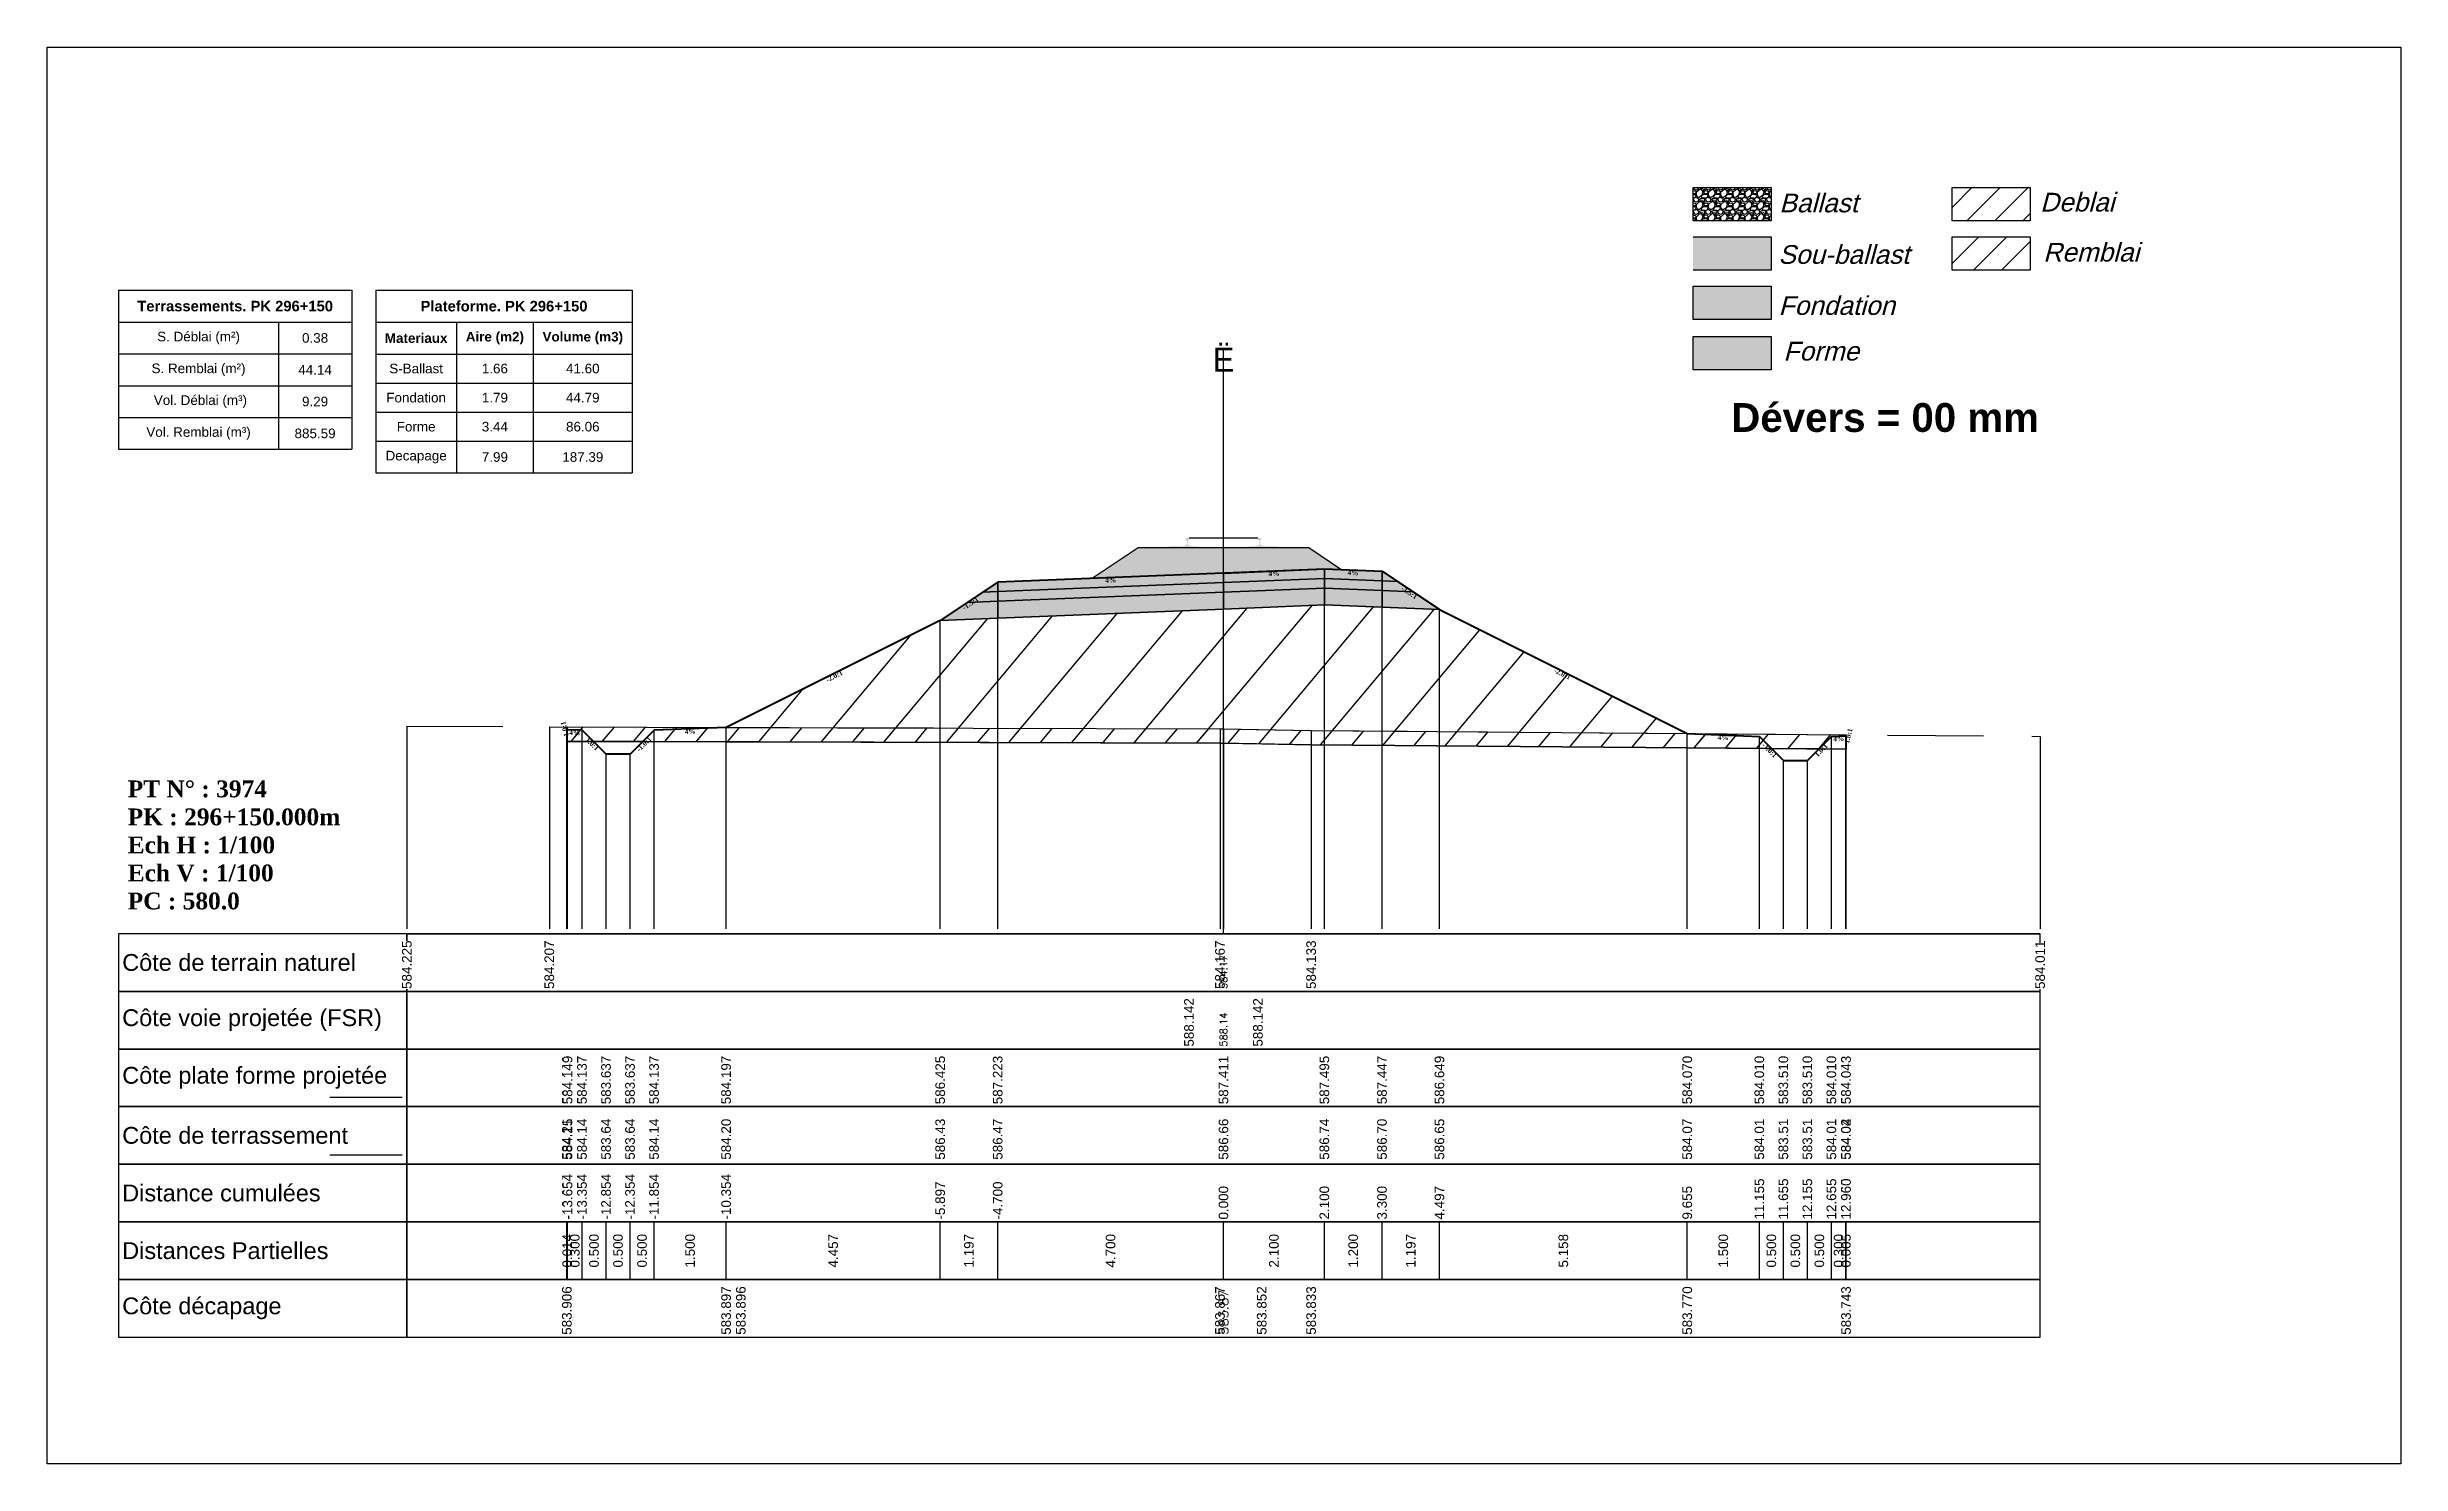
# Model space of a CAD drawing. Header units: millimetres. Extents: x 2762 to 3076, y 916 to 3305.
# Drawn here: x 2950.21 to 2999.21, y 1929.65 to 1959.15 of the extents above; entities that cross this region are included whole.
import ezdxf

# ---------------------------------------------------------------- set-up
doc = ezdxf.new("R2010")
doc.units = ezdxf.units.MM
doc.header["$LTSCALE"] = 2
doc.linetypes.add('CACHE', pattern=[9.525, 6.35, -3.175])
doc.linetypes.add('DASHED', pattern=[0.75, 0.5, -0.25])
for name, color, linetype in [('C-ANNO-TABL', 1, 'Continuous'), ('C-ANNO-TABL-TEXT', 150, 'Continuous'), ('C-ANNO-TABL-TITL', 150, 'Continuous'), ('C-ANNO-TABL-TTBL', 5, 'Continuous'), ('C-ROAD-CORR', 5, 'Continuous'), ('C-ROAD-SCTN', 7, 'Continuous')]:
    doc.layers.add(name, color=color, linetype=linetype)
doc.styles.add('ARIAL', font='arial.ttf')
doc.styles.add('C3D_Etiquette', font='romans.shx')
doc.styles.add('C3D_Profil_Travers', font='romans.shx')
doc.styles.get("Standard").update_dxf_attribs({"font": 'arial.ttf'})

msp = doc.modelspace()

# ---------------------------------------------------------------- texts
at = {"color": 7, "linetype": 'Continuous', "lineweight": -3}
for s, insert, char_height, attachment_point, style in [('{\\fWingdings|b0|i0|c2|p0;Ë}', (2974.705, 1952.384), 0.5, 8, 'C3D_Profil_Travers'), ('{\\fTimes New Roman|b1|i0|c0|p18;PT N° : 3974\\PPK : 296+150.000m\\PEch H : 1/100\\PEch V : 1/100\\PPC : 580.0}', (2951.893, 1941.184), 0.35, 7, 'C3D_Profil_Travers'), ('{\\fArial|b0|i0|c0|p34;Côte de terrain naturel}', (2951.779, 1940.084), 0.35, 4, 'C3D_Etiquette'), ('{\\fArial|b0|i0|c0|p34;Côte plate forme projetée}', (2951.779, 1937.684), 0.35, 4, 'C3D_Etiquette'), ('{\\fArial|b0|i0|c0|p34;Côte de terrassement}', (2951.779, 1936.484), 0.35, 4, 'C3D_Etiquette'), ('{\\fArial|b0|i0|c0|p34;Distance cumulées}', (2951.779, 1935.284), 0.35, 4, 'C3D_Etiquette'), ('{\\fArial|b0|i0|c0|p34;Distances Partielles}', (2951.779, 1934.084), 0.35, 4, 'C3D_Etiquette'), ('{\\fArial|b0|i0|c0|p34;Côte décapage}', (2951.779, 1932.884), 0.35, 4, 'C3D_Etiquette')]:
    msp.add_mtext(s, dxfattribs=dict(at, insert=insert, char_height=char_height, attachment_point=attachment_point, style=style))
at = {"insert": (2985.274, 1951.733), "char_height": 0.6, "attachment_point": 1}
msp.add_mtext_dynamic_manual_height_columns('{\\fArial|b1|i0|c0|p34;Dévers = 00 mm}', width=8.82587, gutter_width=1.25, heights=[0], dxfattribs=at)
at = {"color": 7, "linetype": 'Continuous', "lineweight": -3, "char_height": 0.1, "style": 'C3D_Etiquette'}
for s, insert, width, attachment_point, rotation in [('{\\fTimes New Roman|b1|i0|c0|p18;4%}', (2977.404, 1948.251), 0.42071, 2, 357.7094), ('{\\fTimes New Roman|b1|i0|c0|p18;4%}', (2972.355, 1948.097), 0.42071, 2, 2.2906), ('{\\fTimes New Roman|b1|i0|c0|p18;4%}', (2975.755, 1948.233), 0.37094, 2, 2.2906), ('{\\fTimes New Roman|b1|i0|c0|p18;-1.5:1}', (2978.601, 1947.829), 0.34598, 2, 326.3099), ('{\\fTimes New Roman|b1|i0|c0|p18;-1.5:1}', (2969.408, 1947.605), 0.34598, 2, 33.6901), ('{\\fTimes New Roman|b1|i0|c0|p18;-2.0:1}', (2966.581, 1946.091), 0.34598, 2, 26.5651), ('{\\fTimes New Roman|b1|i0|c0|p18;-2.0:1}', (2981.779, 1946.14), 0.34598, 2, 333.4349), ('{\\fTimes New Roman|b1|i0|c0|p18;1.0:1}', (2961.04, 1944.96), 0.29446, 8, 104.0362), ('{\\fTimes New Roman|b1|i0|c0|p18;4%}', (2961.201, 1944.922), 0.37094, 2, 357.7094), ('{\\fTimes New Roman|b1|i0|c0|p18;4%}', (2963.601, 1944.946), 0.42071, 2, 2.2906), ('{\\fTimes New Roman|b1|i0|c0|p18;4%}', (2985.109, 1944.82), 0.42071, 2, 357.7094), ('{\\fTimes New Roman|b1|i0|c0|p18;1.0:1}', (2987.666, 1944.816), 0.29446, 2, 75.9638), ('{\\fTimes New Roman|b1|i0|c0|p18;1.0:1}', (2961.598, 1944.668), 0.29001, 2, 315), ('{\\fTimes New Roman|b1|i0|c0|p18;-1.0:1}', (2962.604, 1944.668), 0.34598, 2, 45), ('{\\fTimes New Roman|b1|i0|c0|p18;-1.0:1}', (2986.107, 1944.541), 0.34598, 2, 315), ('{\\fTimes New Roman|b1|i0|c0|p18;1.0:1}', (2987.112, 1944.541), 0.29001, 2, 45), ('{\\fTimes New Roman|b1|i0|c0|p18;4%}', (2987.51, 1944.796), 0.37094, 2, 2.2906)]:
    msp.add_mtext(s, dxfattribs=dict(at, insert=insert, width=width, attachment_point=attachment_point, rotation=rotation))
at = {"color": 7, "linetype": 'Continuous', "lineweight": -3, "insert": (2951.779, 1938.884), "char_height": 0.35, "attachment_point": 4}
msp.add_mtext('{\\fArial|b0|i0|c0|p34;Côte voie projetée (FSR)}', dxfattribs=at)
at = {"color": 7, "linetype": 'Continuous', "lineweight": -3, "rotation": 90, "style": 'C3D_Profil_Travers'}
for s, insert, char_height, attachment_point in [('588.14', (2974.705, 1938.334), 0.15, 4), ('{\\fArial|b0|i0|c0|p34;584.21}', (2961.036, 1935.979), 0.2, 4), ('{\\fArial|b0|i0|c0|p34;584.15}', (2961.051, 1935.979), 0.2, 4), ('{\\fArial|b0|i0|c0|p34;584.14}', (2961.351, 1935.979), 0.2, 4), ('{\\fArial|b0|i0|c0|p34;583.64}', (2961.851, 1935.979), 0.2, 4), ('{\\fArial|b0|i0|c0|p34;583.64}', (2962.351, 1935.979), 0.2, 4), ('{\\fArial|b0|i0|c0|p34;584.14}', (2962.851, 1935.979), 0.2, 4), ('{\\fArial|b0|i0|c0|p34;584.20}', (2964.351, 1935.979), 0.2, 4), ('{\\fArial|b0|i0|c0|p34;586.43}', (2968.808, 1935.979), 0.2, 4), ('{\\fArial|b0|i0|c0|p34;586.47}', (2970.005, 1935.979), 0.2, 4), ('{\\fArial|b0|i0|c0|p34;586.66}', (2974.705, 1935.979), 0.2, 4), ('{\\fArial|b0|i0|c0|p34;586.74}', (2976.805, 1935.979), 0.2, 4), ('{\\fArial|b0|i0|c0|p34;586.70}', (2978.005, 1935.979), 0.2, 4), ('{\\fArial|b0|i0|c0|p34;586.65}', (2979.201, 1935.979), 0.2, 4), ('{\\fArial|b0|i0|c0|p34;584.07}', (2984.36, 1935.979), 0.2, 4), ('{\\fArial|b0|i0|c0|p34;584.01}', (2985.86, 1935.979), 0.2, 4), ('{\\fArial|b0|i0|c0|p34;583.51}', (2986.36, 1935.979), 0.2, 4), ('{\\fArial|b0|i0|c0|p34;583.51}', (2986.86, 1935.979), 0.2, 4), ('{\\fArial|b0|i0|c0|p34;584.01}', (2987.36, 1935.979), 0.2, 4), ('{\\fArial|b0|i0|c0|p34;584.02}', (2987.66, 1935.979), 0.2, 4), ('{\\fArial|b0|i0|c0|p34;584.04}', (2987.665, 1935.979), 0.2, 4), ('{\\fArial|b0|i0|c0|p34;0.014}', (2961.044, 1934.084), 0.2, 5), ('{\\fArial|b0|i0|c0|p34;0.300}', (2961.201, 1934.084), 0.2, 5), ('{\\fArial|b0|i0|c0|p34;0.500}', (2961.601, 1934.084), 0.2, 5), ('{\\fArial|b0|i0|c0|p34;0.500}', (2962.101, 1934.084), 0.2, 5), ('{\\fArial|b0|i0|c0|p34;0.500}', (2962.601, 1934.084), 0.2, 5), ('{\\fArial|b0|i0|c0|p34;1.500}', (2963.601, 1934.084), 0.2, 5), ('{\\fArial|b0|i0|c0|p34;4.457}', (2966.579, 1934.084), 0.2, 5), ('{\\fArial|b0|i0|c0|p34;1.197}', (2969.406, 1934.084), 0.2, 5), ('{\\fArial|b0|i0|c0|p34;4.700}', (2972.355, 1934.084), 0.2, 5), ('{\\fArial|b0|i0|c0|p34;2.100}', (2975.755, 1934.084), 0.2, 5), ('{\\fArial|b0|i0|c0|p34;1.200}', (2977.405, 1934.084), 0.2, 5), ('{\\fArial|b0|i0|c0|p34;1.197}', (2978.603, 1934.084), 0.2, 5), ('{\\fArial|b0|i0|c0|p34;5.158}', (2981.78, 1934.084), 0.2, 5), ('{\\fArial|b0|i0|c0|p34;1.500}', (2985.11, 1934.084), 0.2, 5), ('{\\fArial|b0|i0|c0|p34;0.500}', (2986.11, 1934.084), 0.2, 5), ('{\\fArial|b0|i0|c0|p34;0.500}', (2986.61, 1934.084), 0.2, 5), ('{\\fArial|b0|i0|c0|p34;0.500}', (2987.11, 1934.084), 0.2, 5), ('{\\fArial|b0|i0|c0|p34;0.300}', (2987.51, 1934.084), 0.2, 5), ('{\\fArial|b0|i0|c0|p34;0.005}', (2987.662, 1934.084), 0.2, 5)]:
    msp.add_mtext(s, dxfattribs=dict(at, insert=insert, char_height=char_height, attachment_point=attachment_point))
at = {"layer": 'C-ANNO-TABL-TEXT', "color": 7, "style": 'ARIAL', "oblique": 15}
for s, p in [('Ballast', (2986.274, 1955.705)), ('Deblai', (2991.704, 1955.721)), ('Sou-ballast', (2986.254, 1954.632)), ('Remblai', (2991.768, 1954.679)), ('Fondation', (2986.259, 1953.569)), ('Forme', (2986.359, 1952.619))]:
    msp.add_text(s, height=0.39, dxfattribs=at).set_placement(p)
at = {"layer": 'C-ANNO-TABL-TEXT', "color": 7, "linetype": 'Continuous', "lineweight": -3, "char_height": 0.2, "attachment_point": 5, "style": 'ARIAL'}
for s, insert in [('{\\fArial|b0|i0|c0|p34;\\C7;0.38}', (2955.794, 1953.088)), ('{\\fArial|b0|i0|c0|p34;\\C7;44.14}', (2955.794, 1952.426)), ('{\\fArial|b0|i0|c0|p34;\\C7;S-Ballast}', (2957.898, 1952.451)), ('{\\fArial|b0|i0|c0|p34;\\C7;1.66}', (2959.537, 1952.451)), ('{\\C18;\\c0;41.60}', (2961.367, 1952.451)), ('{\\fArial|b0|i0|c0|p34;\\C7;9.29}', (2955.794, 1951.764)), ('{\\fArial|b0|i0|c0|p34;\\C7;Fondation}', (2957.898, 1951.845)), ('{\\fArial|b0|i0|c0|p34;\\C7;1.79}', (2959.537, 1951.845)), ('{\\C18;\\c0;44.79}', (2961.367, 1951.845)), ('{\\fArial|b0|i0|c0|p34;\\C7;885.59}', (2955.794, 1951.101)), ('{\\fArial|b0|i0|c0|p34;\\C7;Forme}', (2957.898, 1951.241)), ('{\\fArial|b0|i0|c0|p34;\\C7;3.44}', (2959.537, 1951.241)), ('{\\C18;\\c0;86.06}', (2961.367, 1951.241)), ('{\\fArial|b0|i0|c0|p34;\\C7;Decapage}', (2957.898, 1950.609)), ('{\\fArial|b0|i0|c0|p34;\\C7;7.99}', (2959.537, 1950.609)), ('{\\C18;\\c0;187.39}', (2961.367, 1950.609))]:
    msp.add_mtext(s, dxfattribs=dict(at, insert=insert))
at = {"layer": 'C-ANNO-TABL-TITL', "color": 7, "linetype": 'Continuous', "lineweight": -3, "attachment_point": 5, "style": 'ARIAL'}
for s, insert, char_height in [('{\\fArial|b1|i0|c0|p34;\\C7;Terrassements. PK 296+150}', (2954.13, 1953.751), 0.22), ('{\\fArial|b1|i0|c0|p34;\\C18;\\c0;Plateforme. PK 296+150}', (2959.727, 1953.75), 0.22), ('{\\fArial|b0|i0|c0|p34;\\C7;S. Déblai (m²) }', (2953.368, 1953.088), 0.2), ('{\\fArial|b1|i0|c0|p34;\\C7;Materiaux   }', (2957.898, 1953.085), 0.2), ('{\\fArial|b1|i0|c0|p34;\\C7;Aire (m2)}', (2959.537, 1953.085), 0.2), ('{\\fArial|b1|i0|c0|p34;\\C7;Volume (m3)}', (2961.367, 1953.085), 0.2), ('{\\fArial|b0|i0|c0|p34;\\C7;S. Remblai (m²) }', (2953.368, 1952.426), 0.2), ('{\\fArial|b0|i0|c0|p34;\\C7; Vol. Déblai (m³) }', (2953.368, 1951.764), 0.2), ('{\\fArial|b0|i0|c0|p34;\\C7;Vol. Remblai (m³)}', (2953.368, 1951.101), 0.2)]:
    msp.add_mtext(s, dxfattribs=dict(at, insert=insert, char_height=char_height))

# ---------------------------------------------------------------- hatches: boundary and pattern name
h = msp.add_hatch(color=11)
h.dxf.hatch_style = 1
h.paths.add_polyline_path([(2986.106, 1955.191), (2984.48, 1955.191), (2984.48, 1954.499), (2986.106, 1954.499)])
h = msp.add_hatch(color=30)
h.dxf.hatch_style = 1
h.paths.add_polyline_path([(2986.106, 1954.164), (2984.48, 1954.164), (2984.48, 1953.472), (2986.106, 1953.472)])
h = msp.add_hatch(color=83)
h.dxf.hatch_style = 1
h.paths.add_polyline_path([(2986.106, 1953.118), (2984.48, 1953.118), (2984.48, 1952.426), (2986.106, 1952.426)])
at = {"linetype": 'Continuous', "lineweight": -3}
msp.add_hatch(color=254, dxfattribs=at).paths.add_polyline_path([(2973.487, 1948.542), (2973.487, 1948.727), (2973.602, 1948.748), (2973.95, 1948.748), (2973.95, 1948.754), (2973.876, 1948.754), (2973.876, 1948.764), (2973.877, 1948.765), (2973.879, 1948.765), (2973.88, 1948.766), (2973.9, 1948.767), (2973.903, 1948.768), (2973.906, 1948.769), (2973.934, 1948.779), (2973.937, 1948.781), (2973.938, 1948.782), (2973.939, 1948.783), (2973.94, 1948.788), (2973.941, 1948.795), (2973.942, 1948.804), (2973.943, 1948.814), (2973.943, 1948.838), (2973.942, 1948.854), (2973.942, 1948.86), (2973.941, 1948.866), (2973.94, 1948.871), (2973.94, 1948.873), (2973.939, 1948.876), (2973.938, 1948.878), (2973.937, 1948.879), (2973.936, 1948.88), (2973.935, 1948.881), (2973.919, 1948.887), (2973.917, 1948.888), (2973.916, 1948.889), (2973.915, 1948.891), (2973.915, 1948.893), (2973.915, 1948.911), (2973.916, 1948.916), (2973.917, 1948.918), (2973.919, 1948.92), (2973.921, 1948.922), (2973.924, 1948.923), (2973.925, 1948.924), (2973.929, 1948.925), (2973.933, 1948.925), (2973.936, 1948.925), (2973.94, 1948.926), (2973.945, 1948.926), (2973.948, 1948.926), (2973.951, 1948.926), (2973.955, 1948.926), (2973.958, 1948.926), (2973.962, 1948.926), (2973.967, 1948.925), (2973.97, 1948.925), (2973.974, 1948.925), (2973.978, 1948.924), (2973.979, 1948.923), (2973.981, 1948.922), (2973.984, 1948.92), (2973.986, 1948.918), (2973.987, 1948.916), (2973.987, 1948.911), (2973.987, 1948.893), (2973.987, 1948.891), (2973.987, 1948.889), (2973.986, 1948.888), (2973.984, 1948.887), (2973.968, 1948.881), (2973.967, 1948.88), (2973.965, 1948.879), (2973.964, 1948.878), (2973.964, 1948.876), (2973.963, 1948.873), (2973.962, 1948.871), (2973.962, 1948.866), (2973.961, 1948.86), (2973.96, 1948.854), (2973.96, 1948.838), (2973.96, 1948.814), (2973.961, 1948.804), (2973.962, 1948.795), (2973.963, 1948.788), (2973.964, 1948.783), (2973.965, 1948.782), (2973.966, 1948.781), (2973.968, 1948.779), (2973.997, 1948.769), (2974, 1948.768), (2974.003, 1948.767), (2974.023, 1948.766), (2974.024, 1948.765), (2974.025, 1948.765), (2974.026, 1948.764), (2974.026, 1948.754), (2973.952, 1948.754), (2973.952, 1948.748), (2974.156, 1948.748), (2974.288, 1948.717), (2975.122, 1948.717), (2975.253, 1948.748), (2975.457, 1948.748), (2975.457, 1948.754), (2975.383, 1948.754), (2975.383, 1948.764), (2975.384, 1948.765), (2975.386, 1948.765), (2975.387, 1948.766), (2975.407, 1948.767), (2975.41, 1948.768), (2975.413, 1948.769), (2975.441, 1948.779), (2975.444, 1948.781), (2975.445, 1948.782), (2975.446, 1948.783), (2975.447, 1948.788), (2975.448, 1948.795), (2975.449, 1948.804), (2975.45, 1948.814), (2975.45, 1948.838), (2975.449, 1948.854), (2975.449, 1948.86), (2975.448, 1948.866), (2975.447, 1948.871), (2975.447, 1948.873), (2975.446, 1948.876), (2975.445, 1948.878), (2975.444, 1948.879), (2975.443, 1948.88), (2975.442, 1948.881), (2975.426, 1948.887), (2975.424, 1948.888), (2975.423, 1948.889), (2975.422, 1948.891), (2975.422, 1948.893), (2975.422, 1948.911), (2975.423, 1948.916), (2975.424, 1948.918), (2975.426, 1948.92), (2975.428, 1948.922), (2975.431, 1948.923), (2975.432, 1948.924), (2975.436, 1948.925), (2975.44, 1948.925), (2975.443, 1948.925), (2975.447, 1948.926), (2975.452, 1948.926), (2975.455, 1948.926), (2975.458, 1948.926), (2975.462, 1948.926), (2975.465, 1948.926), (2975.469, 1948.926), (2975.474, 1948.925), (2975.477, 1948.925), (2975.481, 1948.925), (2975.485, 1948.924), (2975.486, 1948.923), (2975.488, 1948.922), (2975.491, 1948.92), (2975.493, 1948.918), (2975.494, 1948.916), (2975.494, 1948.911), (2975.494, 1948.893), (2975.494, 1948.891), (2975.494, 1948.889), (2975.493, 1948.888), (2975.491, 1948.887), (2975.475, 1948.881), (2975.474, 1948.88), (2975.472, 1948.879), (2975.471, 1948.878), (2975.471, 1948.876), (2975.47, 1948.873), (2975.469, 1948.871), (2975.469, 1948.866), (2975.468, 1948.86), (2975.467, 1948.854), (2975.467, 1948.838), (2975.467, 1948.814), (2975.468, 1948.804), (2975.469, 1948.795), (2975.47, 1948.788), (2975.471, 1948.783), (2975.472, 1948.782), (2975.473, 1948.781), (2975.475, 1948.779), (2975.504, 1948.769), (2975.507, 1948.768), (2975.51, 1948.767), (2975.53, 1948.766), (2975.531, 1948.765), (2975.532, 1948.765), (2975.533, 1948.764), (2975.533, 1948.754), (2975.459, 1948.754), (2975.459, 1948.748), (2975.807, 1948.748), (2975.922, 1948.727), (2975.922, 1948.542)])
h = msp.add_hatch(color=11, dxfattribs=at)
h.paths.add_polyline_path([(2978.005, 1948.031), (2978.005, 1948.231), (2978.324, 1948.018)])
h.paths.add_polyline_path([(2976.805, 1948.079), (2976.805, 1948.279), (2978.005, 1948.231), (2978.005, 1948.031)])
h.paths.add_polyline_path([(2974.705, 1947.995), (2974.705, 1948.195), (2976.805, 1948.279), (2976.805, 1948.079)])
h.paths.add_polyline_path([(2970.005, 1947.807), (2970.005, 1948.007), (2974.705, 1948.195), (2974.705, 1947.995)])
h.paths.add_polyline_path([(2969.685, 1947.794), (2970.005, 1948.007), (2970.005, 1947.807)])
h = msp.add_hatch(dxfattribs=at)
h.set_pattern_fill('GRAVEL', color=252, scale=0.009, style=0)
h.set_pattern_definition([(228.0128, (2972.136781, 1948.314087), (-1.8288, -2.0574), [0.030755, -3.0447435]), (184.96974, (2972.116207, 1948.291227), (2.743199999, 0.228600013), [0.0527764, -5.2248644]), (132.51045, (2972.063629, 1948.286655), (2.286, -2.5146), [0.0372133, -3.684125]), (267.2737, (2971.974475, 1948.229505), (0.2286, 4.572), [0.0480604, -4.7579794]), (292.83365, (2971.972189, 1948.181499), (-1.143, 2.7432), [0.047127, -4.6655827]), (357.2737, (2971.990477, 1948.138065), (-4.572, 0.2286), [0.0480604, -4.7579794]), (37.69424, (2972.038483, 1948.135779), (-2.9718, -2.286), [0.0635574, -6.2921804]), (72.25533, (2972.088775, 1948.174641), (1.6002, 5.0292), [0.0600048, -5.940473]), (121.42957, (2972.107063, 1948.231791), (-1.8288, 2.9718), [0.048223, -4.774099]), (175.23636, (2972.081917, 1948.272939), (2.5146, -0.2286), [0.055054, -2.697654]), (222.39744, (2972.027053, 1948.2775106), (-2.7432, -2.5146), [0.071197, -7.0485095]), (138.81407, (2972.20079, 1948.227219), (-1.6002, 1.3716), [0.0243004, -2.405751]), (171.46923, (2972.182501, 1948.243221), (2.9718, -0.4572), [0.0462314, -4.5769175]), (225, (2972.13678, 1948.25008), (-3e-17, -0.2286), [0.032329, -0.29096]), (203.1986, (2972.12078, 1948.27751), (1.143, 0.4572), [0.01741, -1.723556]), (291.8014, (2972.104777, 1948.270653), (-0.2286, 0.6858), [0.024621, -1.206428]), (30.9638, (2972.11392, 1948.247793), (0.6858, 0.4572), [0.039989, -1.292967]), (161.565, (2972.14821, 1948.26837), (0.4572, -0.2286), [0.028916, -0.693981]), (16.38954, (2971.972189, 1948.270653), (2.286, 0.6858), [0.040508, -4.0102944]), (70.34618, (2972.011051, 1948.282083), (-0.9144, -2.5146), [0.033984, -3.3643994]), (293.1986, (2972.14821, 1948.314087), (-0.4572, 1.143), [0.034819, -1.7061465]), (343.61046, (2972.161927, 1948.282083), (-2.286, 0.6858), [0.040508, -4.0102944]), (339.44395, (2971.97219, 1948.12892), (-1.143, 0.4572), [0.039063, -1.914096]), (294.77514, (2972.008765, 1948.115205), (-1.143, 2.5146), [0.0327305, -3.2403234]), (66.8014, (2972.150497, 1948.085487), (0.4572, 1.143), [0.034819, -1.7061465]), (17.35402, (2972.164213, 1948.11749), (-2.9718, -0.9144), [0.0383204, -3.793714]), (69.44395, (2972.038483, 1948.085487), (-0.4572, -1.143), [0.0195316, -1.933628]), (101.3099, (2972.13678, 1948.085487), (-0.2286, 0.9144), [0.011656, -1.1539795]), (165.9638, (2972.134495, 1948.096917), (0.6858, -0.2286), [0.047127, -0.895415]), (186.009, (2972.088775, 1948.108347), (2.286, 0.2286), [0.043674, -4.323723]), (303.69, (2972.11392, 1948.22722), (-0.2286, 0.4572), [0.032969, -0.79126]), (353.15723, (2972.132209, 1948.199787), (3.8862, -0.4572), [0.05756, -5.698441]), (60.9454, (2972.18936, 1948.192929), (-0.9144, -1.6002), [0.023536, -2.330045]), (90, (2972.2008, 1948.2135), (-0.2286, 0.2286), [0.013716, -0.214884]), (120.25644, (2972.084203, 1948.115205), (0.9144, -1.6002), [0.031758, -3.1440547]), (48.0128, (2972.068201, 1948.142637), (1.8288, 2.0574), [0.06151, -3.0139886]), (0, (2972.10935, 1948.18836), (0.2286, 0.2286), [0.059436, -0.169164]), (325.30485, (2972.168785, 1948.188357), (2.286, -1.6002), [0.036145, -3.5783385]), (254.0546, (2972.198503, 1948.167783), (-0.2286, -0.9144), [0.033285, -1.6309485]), (207.64598, (2972.189359, 1948.135779), (-4.3434, -2.286), [0.054193, -5.365122]), (175.42608, (2972.141353, 1948.110633), (-2.9718, 0.2286), [0.0573327, -5.675926])])
h.paths.add_polyline_path([(2971.972, 1948.085), (2972.93, 1948.724), (2976.48, 1948.724), (2977.169, 1948.264), (2976.805, 1948.279)])
h = msp.add_hatch(color=83, dxfattribs=at)
h.paths.add_polyline_path([(2978.005, 1947.481), (2978.005, 1947.831), (2978.643, 1947.805), (2979.201, 1947.433)])
h.paths.add_polyline_path([(2976.805, 1947.529), (2976.805, 1947.879), (2978.005, 1947.831), (2978.005, 1947.481)])
h.paths.add_polyline_path([(2974.705, 1947.445), (2974.705, 1947.795), (2976.805, 1947.879), (2976.805, 1947.529)])
h.paths.add_polyline_path([(2970.005, 1947.257), (2970.005, 1947.607), (2974.705, 1947.795), (2974.705, 1947.445)])
h.paths.add_polyline_path([(2968.808, 1947.209), (2969.366, 1947.581), (2970.005, 1947.607), (2970.005, 1947.257)])
h = msp.add_hatch(color=30, dxfattribs=at)
h.paths.add_polyline_path([(2978.005, 1947.831), (2978.005, 1948.031), (2978.324, 1948.018), (2978.643, 1947.805)])
h.paths.add_polyline_path([(2976.805, 1947.879), (2976.805, 1948.079), (2978.005, 1948.031), (2978.005, 1947.831)])
h.paths.add_polyline_path([(2974.705, 1947.795), (2974.705, 1947.995), (2976.805, 1948.079), (2976.805, 1947.879)])
h.paths.add_polyline_path([(2970.005, 1947.607), (2970.005, 1947.807), (2974.705, 1947.995), (2974.705, 1947.795)])
h.paths.add_polyline_path([(2969.366, 1947.581), (2969.685, 1947.794), (2970.005, 1947.807), (2970.005, 1947.607)])
h = msp.add_hatch(dxfattribs=at)
h.set_pattern_fill('_U', color=3, angle=50, style=0, pattern_type=0)
h.set_pattern_definition([(50, (2987.0974, 1944.5317), (-0.766044, 0.642788), [])])
h.paths.add_polyline_path([(2987.097, 1944.532), (2987.36, 1944.794), (2987.66, 1944.806), (2987.665, 1944.827), (2987.665, 1944.527)])
h.paths.add_polyline_path([(2962.616, 1944.685), (2962.851, 1944.92), (2964.351, 1944.98), (2968.808, 1947.209), (2976.805, 1947.529), (2979.201, 1947.433), (2984.36, 1944.854), (2985.86, 1944.794), (2986.114, 1944.54), (2976.529, 1944.617), (2974.632, 1944.651)])
h.paths.add_polyline_path([(2961.036, 1944.69), (2961.036, 1944.99), (2961.051, 1944.932), (2961.351, 1944.92), (2961.583, 1944.688)])
h = msp.add_hatch(dxfattribs=at)
h.set_pattern_fill('_U', color=150, scale=0.5, angle=50, style=0, pattern_type=0)
h.set_pattern_definition([(50, (2987.0974, 1944.5317), (-0.383022, 0.321394), [])])
h.paths.add_polyline_path([(2987.097, 1944.532), (2987.36, 1944.794), (2987.66, 1944.806), (2987.665, 1944.827), (2987.665, 1944.527)])
h.paths.add_polyline_path([(2984.36, 1944.854), (2987.665, 1944.827), (2987.66, 1944.806), (2987.36, 1944.794), (2987.097, 1944.532), (2986.114, 1944.54), (2985.86, 1944.794)])
h.paths.add_polyline_path([(2962.616, 1944.685), (2962.851, 1944.92), (2964.351, 1944.98), (2974.632, 1944.951), (2976.529, 1944.917), (2984.36, 1944.854), (2985.86, 1944.794), (2986.114, 1944.54), (2976.529, 1944.617), (2974.632, 1944.651)])
h.paths.add_polyline_path([(2961.036, 1944.99), (2964.351, 1944.98), (2962.851, 1944.92), (2962.616, 1944.685), (2961.583, 1944.688), (2961.351, 1944.92), (2961.051, 1944.932)])
h.paths.add_polyline_path([(2961.036, 1944.69), (2961.036, 1944.99), (2961.051, 1944.932), (2961.351, 1944.92), (2961.583, 1944.688)])

# ---------------------------------------------------------------- linework, layer by layer
for p, q in [((2984.48, 1956.219), (2986.106, 1956.219)), ((2984.48, 1956.219), (2986.106, 1956.219)), ((2984.48, 1955.527), (2984.48, 1956.219)), ((2986.106, 1956.219), (2986.106, 1955.527)), ((2986.106, 1956.219), (2986.106, 1955.527)), ((2989.873, 1956.219), (2991.499, 1956.219)), ((2989.873, 1955.527), (2989.873, 1956.219)), ((2991.499, 1956.219), (2991.499, 1955.527)), ((2986.106, 1955.527), (2984.48, 1955.527)), ((2986.106, 1955.527), (2984.48, 1955.527)), ((2984.48, 1955.191), (2986.106, 1955.191)), ((2986.106, 1955.191), (2986.106, 1954.499)), ((2991.499, 1955.527), (2989.873, 1955.527)), ((2989.873, 1955.191), (2991.499, 1955.191)), ((2989.873, 1954.499), (2989.873, 1955.191)), ((2991.499, 1955.191), (2991.499, 1954.499)), ((2986.106, 1954.499), (2984.48, 1954.499)), ((2984.48, 1954.164), (2986.106, 1954.164)), ((2984.48, 1953.472), (2984.48, 1954.164)), ((2986.106, 1954.164), (2986.106, 1953.472)), ((2991.499, 1954.499), (2989.873, 1954.499)), ((2986.106, 1953.472), (2984.48, 1953.472)), ((2984.48, 1953.118), (2986.106, 1953.118)), ((2984.48, 1952.426), (2984.48, 1953.118)), ((2986.106, 1953.118), (2986.106, 1952.426)), ((2986.106, 1952.426), (2984.48, 1952.426))]:
    msp.add_line(p, q)
at = {"linetype": 'Continuous'}
for p, q in [((2984.483, 1956.172), (2984.48, 1956.173)), ((2984.48, 1956.17), (2984.483, 1956.172)), ((2984.52, 1956.144), (2984.48, 1956.15)), ((2984.48, 1956.104), (2984.53, 1956.098)), ((2984.48, 1956.083), (2984.506, 1956.083)), ((2984.486, 1956.219), (2984.499, 1956.188)), ((2984.498, 1956.188), (2984.541, 1956.175)), ((2984.505, 1956.086), (2984.539, 1956.063)), ((2984.543, 1956.128), (2984.522, 1956.145)), ((2984.529, 1956.088), (2984.542, 1956.111)), ((2984.541, 1956.175), (2984.585, 1956.188)), ((2984.544, 1956.129), (2984.542, 1956.076)), ((2984.542, 1956.111), (2984.542, 1956.127)), ((2984.609, 1956.175), (2984.55, 1956.122)), ((2984.585, 1956.187), (2984.596, 1956.219)), ((2984.662, 1956.175), (2984.601, 1956.18)), ((2984.642, 1956.193), (2984.618, 1956.219)), ((2984.685, 1956.199), (2984.627, 1956.194)), ((2984.649, 1956.033), (2984.694, 1956.083)), ((2984.689, 1956.131), (2984.661, 1956.176)), ((2984.671, 1956.068), (2984.691, 1956.132)), ((2984.688, 1956.175), (2984.698, 1956.15)), ((2984.707, 1956.183), (2984.689, 1956.176)), ((2984.694, 1956.083), (2984.76, 1956.083)), ((2984.699, 1956.149), (2984.737, 1956.172)), ((2984.724, 1956.152), (2984.699, 1956.127)), ((2984.699, 1956.127), (2984.719, 1956.096)), ((2984.719, 1956.219), (2984.701, 1956.198)), ((2984.719, 1956.219), (2984.701, 1956.198)), ((2984.737, 1956.172), (2984.706, 1956.182)), ((2984.72, 1956.106), (2984.784, 1956.098)), ((2984.774, 1956.144), (2984.724, 1956.151)), ((2984.774, 1956.144), (2984.724, 1956.151)), ((2984.74, 1956.219), (2984.753, 1956.188)), ((2984.74, 1956.219), (2984.753, 1956.188)), ((2984.752, 1956.188), (2984.795, 1956.175)), ((2984.752, 1956.188), (2984.795, 1956.175)), ((2984.759, 1956.086), (2984.793, 1956.063)), ((2984.797, 1956.128), (2984.776, 1956.145)), ((2984.797, 1956.128), (2984.776, 1956.145)), ((2984.783, 1956.088), (2984.796, 1956.111)), ((2984.795, 1956.175), (2984.839, 1956.188)), ((2984.795, 1956.175), (2984.839, 1956.188)), ((2984.798, 1956.129), (2984.796, 1956.076)), ((2984.798, 1956.129), (2984.796, 1956.076)), ((2984.796, 1956.111), (2984.796, 1956.127)), ((2984.796, 1956.111), (2984.796, 1956.127)), ((2984.863, 1956.175), (2984.804, 1956.122)), ((2984.863, 1956.175), (2984.804, 1956.122)), ((2984.839, 1956.187), (2984.85, 1956.219)), ((2984.839, 1956.187), (2984.85, 1956.219)), ((2984.916, 1956.175), (2984.855, 1956.18)), ((2984.916, 1956.175), (2984.855, 1956.18)), ((2984.896, 1956.193), (2984.872, 1956.219)), ((2984.896, 1956.193), (2984.872, 1956.219)), ((2984.939, 1956.199), (2984.881, 1956.194)), ((2984.939, 1956.199), (2984.881, 1956.194)), ((2984.903, 1956.033), (2984.948, 1956.083)), ((2984.903, 1956.033), (2984.948, 1956.083)), ((2984.943, 1956.131), (2984.915, 1956.176)), ((2984.943, 1956.131), (2984.915, 1956.176)), ((2984.925, 1956.068), (2984.945, 1956.132)), ((2984.925, 1956.068), (2984.945, 1956.132)), ((2984.942, 1956.175), (2984.952, 1956.15)), ((2984.942, 1956.175), (2984.952, 1956.15)), ((2984.961, 1956.183), (2984.943, 1956.176)), ((2984.961, 1956.183), (2984.943, 1956.176)), ((2984.948, 1956.083), (2985.014, 1956.083)), ((2984.948, 1956.083), (2985.014, 1956.083)), ((2984.953, 1956.149), (2984.991, 1956.172)), ((2984.953, 1956.149), (2984.991, 1956.172)), ((2984.978, 1956.152), (2984.953, 1956.127)), ((2984.978, 1956.152), (2984.953, 1956.127)), ((2984.953, 1956.127), (2984.973, 1956.096)), ((2984.953, 1956.127), (2984.973, 1956.096)), ((2984.973, 1956.219), (2984.955, 1956.198)), ((2984.973, 1956.219), (2984.955, 1956.198)), ((2984.991, 1956.172), (2984.96, 1956.182)), ((2984.991, 1956.172), (2984.96, 1956.182)), ((2984.974, 1956.106), (2985.038, 1956.098)), ((2984.974, 1956.106), (2985.038, 1956.098)), ((2985.028, 1956.144), (2984.978, 1956.151)), ((2985.028, 1956.144), (2984.978, 1956.151)), ((2984.994, 1956.219), (2985.007, 1956.188)), ((2984.994, 1956.219), (2985.007, 1956.188)), ((2985.006, 1956.188), (2985.049, 1956.175)), ((2985.006, 1956.188), (2985.049, 1956.175)), ((2985.013, 1956.086), (2985.047, 1956.063)), ((2985.013, 1956.086), (2985.047, 1956.063)), ((2985.051, 1956.128), (2985.03, 1956.145)), ((2985.051, 1956.128), (2985.03, 1956.145)), ((2985.037, 1956.088), (2985.05, 1956.111)), ((2985.037, 1956.088), (2985.05, 1956.111)), ((2985.049, 1956.175), (2985.093, 1956.188)), ((2985.049, 1956.175), (2985.093, 1956.188)), ((2985.052, 1956.129), (2985.05, 1956.076)), ((2985.052, 1956.129), (2985.05, 1956.076)), ((2985.05, 1956.111), (2985.05, 1956.127)), ((2985.05, 1956.111), (2985.05, 1956.127)), ((2985.117, 1956.175), (2985.058, 1956.122)), ((2985.117, 1956.175), (2985.058, 1956.122)), ((2985.093, 1956.187), (2985.104, 1956.219)), ((2985.093, 1956.187), (2985.104, 1956.219)), ((2985.17, 1956.175), (2985.109, 1956.18)), ((2985.17, 1956.175), (2985.109, 1956.18)), ((2985.15, 1956.193), (2985.126, 1956.219)), ((2985.15, 1956.193), (2985.126, 1956.219)), ((2985.193, 1956.199), (2985.135, 1956.194)), ((2985.193, 1956.199), (2985.135, 1956.194)), ((2985.157, 1956.033), (2985.202, 1956.083)), ((2985.157, 1956.033), (2985.202, 1956.083)), ((2985.197, 1956.131), (2985.169, 1956.176)), ((2985.197, 1956.131), (2985.169, 1956.176)), ((2985.179, 1956.068), (2985.199, 1956.132)), ((2985.179, 1956.068), (2985.199, 1956.132)), ((2985.196, 1956.175), (2985.206, 1956.15)), ((2985.196, 1956.175), (2985.206, 1956.15)), ((2985.215, 1956.183), (2985.197, 1956.176)), ((2985.215, 1956.183), (2985.197, 1956.176)), ((2985.202, 1956.083), (2985.268, 1956.083)), ((2985.202, 1956.083), (2985.268, 1956.083)), ((2985.207, 1956.149), (2985.245, 1956.172)), ((2985.207, 1956.149), (2985.245, 1956.172)), ((2985.232, 1956.152), (2985.207, 1956.127)), ((2985.232, 1956.152), (2985.207, 1956.127)), ((2985.207, 1956.127), (2985.227, 1956.096)), ((2985.207, 1956.127), (2985.227, 1956.096)), ((2985.227, 1956.219), (2985.209, 1956.198)), ((2985.227, 1956.219), (2985.209, 1956.198)), ((2985.245, 1956.172), (2985.214, 1956.182)), ((2985.245, 1956.172), (2985.214, 1956.182)), ((2985.228, 1956.106), (2985.292, 1956.098)), ((2985.228, 1956.106), (2985.292, 1956.098)), ((2985.282, 1956.144), (2985.232, 1956.151)), ((2985.282, 1956.144), (2985.232, 1956.151)), ((2985.248, 1956.219), (2985.261, 1956.188)), ((2985.248, 1956.219), (2985.261, 1956.188)), ((2985.26, 1956.188), (2985.303, 1956.175)), ((2985.26, 1956.188), (2985.303, 1956.175)), ((2985.267, 1956.086), (2985.301, 1956.063)), ((2985.267, 1956.086), (2985.301, 1956.063)), ((2985.305, 1956.128), (2985.284, 1956.145)), ((2985.305, 1956.128), (2985.284, 1956.145)), ((2985.291, 1956.088), (2985.304, 1956.111)), ((2985.291, 1956.088), (2985.304, 1956.111)), ((2985.303, 1956.175), (2985.347, 1956.188)), ((2985.303, 1956.175), (2985.347, 1956.188)), ((2985.306, 1956.129), (2985.304, 1956.076)), ((2985.306, 1956.129), (2985.304, 1956.076)), ((2985.304, 1956.111), (2985.304, 1956.127)), ((2985.304, 1956.111), (2985.304, 1956.127)), ((2985.371, 1956.175), (2985.312, 1956.122)), ((2985.371, 1956.175), (2985.312, 1956.122)), ((2985.347, 1956.187), (2985.358, 1956.219)), ((2985.347, 1956.187), (2985.358, 1956.219)), ((2985.424, 1956.175), (2985.363, 1956.18)), ((2985.424, 1956.175), (2985.363, 1956.18)), ((2985.404, 1956.193), (2985.38, 1956.219)), ((2985.404, 1956.193), (2985.38, 1956.219)), ((2985.447, 1956.199), (2985.389, 1956.194)), ((2985.447, 1956.199), (2985.389, 1956.194)), ((2985.411, 1956.033), (2985.456, 1956.083)), ((2985.411, 1956.033), (2985.456, 1956.083)), ((2985.451, 1956.131), (2985.423, 1956.176)), ((2985.451, 1956.131), (2985.423, 1956.176)), ((2985.433, 1956.068), (2985.453, 1956.132)), ((2985.433, 1956.068), (2985.453, 1956.132)), ((2985.45, 1956.175), (2985.46, 1956.15)), ((2985.45, 1956.175), (2985.46, 1956.15)), ((2985.469, 1956.183), (2985.451, 1956.176)), ((2985.469, 1956.183), (2985.451, 1956.176)), ((2985.456, 1956.083), (2985.522, 1956.083)), ((2985.456, 1956.083), (2985.522, 1956.083)), ((2985.461, 1956.149), (2985.499, 1956.172)), ((2985.461, 1956.149), (2985.499, 1956.172)), ((2985.486, 1956.152), (2985.461, 1956.127)), ((2985.486, 1956.152), (2985.461, 1956.127)), ((2985.461, 1956.127), (2985.481, 1956.096)), ((2985.461, 1956.127), (2985.481, 1956.096)), ((2985.481, 1956.219), (2985.463, 1956.198)), ((2985.481, 1956.219), (2985.463, 1956.198)), ((2985.499, 1956.172), (2985.468, 1956.182)), ((2985.499, 1956.172), (2985.468, 1956.182)), ((2985.482, 1956.106), (2985.546, 1956.098)), ((2985.482, 1956.106), (2985.546, 1956.098)), ((2985.536, 1956.144), (2985.486, 1956.151)), ((2985.536, 1956.144), (2985.486, 1956.151)), ((2985.502, 1956.219), (2985.515, 1956.188)), ((2985.502, 1956.219), (2985.515, 1956.188)), ((2985.514, 1956.188), (2985.557, 1956.175)), ((2985.514, 1956.188), (2985.557, 1956.175)), ((2985.521, 1956.086), (2985.555, 1956.063)), ((2985.521, 1956.086), (2985.555, 1956.063)), ((2985.559, 1956.128), (2985.538, 1956.145)), ((2985.559, 1956.128), (2985.538, 1956.145)), ((2985.545, 1956.088), (2985.558, 1956.111)), ((2985.545, 1956.088), (2985.558, 1956.111)), ((2985.557, 1956.175), (2985.601, 1956.188)), ((2985.557, 1956.175), (2985.601, 1956.188)), ((2985.56, 1956.129), (2985.558, 1956.076)), ((2985.56, 1956.129), (2985.558, 1956.076)), ((2985.558, 1956.111), (2985.558, 1956.127)), ((2985.558, 1956.111), (2985.558, 1956.127)), ((2985.625, 1956.175), (2985.566, 1956.122)), ((2985.625, 1956.175), (2985.566, 1956.122)), ((2985.601, 1956.187), (2985.612, 1956.219)), ((2985.601, 1956.187), (2985.612, 1956.219)), ((2985.678, 1956.175), (2985.617, 1956.18)), ((2985.678, 1956.175), (2985.617, 1956.18)), ((2985.658, 1956.193), (2985.634, 1956.219)), ((2985.658, 1956.193), (2985.634, 1956.219)), ((2985.701, 1956.199), (2985.643, 1956.194)), ((2985.701, 1956.199), (2985.643, 1956.194)), ((2985.665, 1956.033), (2985.71, 1956.083)), ((2985.665, 1956.033), (2985.71, 1956.083)), ((2985.705, 1956.131), (2985.677, 1956.176)), ((2985.705, 1956.131), (2985.677, 1956.176)), ((2985.687, 1956.068), (2985.707, 1956.132)), ((2985.687, 1956.068), (2985.707, 1956.132)), ((2985.704, 1956.175), (2985.714, 1956.15)), ((2985.704, 1956.175), (2985.714, 1956.15)), ((2985.723, 1956.183), (2985.705, 1956.176)), ((2985.723, 1956.183), (2985.705, 1956.176)), ((2985.71, 1956.083), (2985.776, 1956.083)), ((2985.71, 1956.083), (2985.776, 1956.083)), ((2985.715, 1956.149), (2985.753, 1956.172)), ((2985.715, 1956.149), (2985.753, 1956.172)), ((2985.74, 1956.152), (2985.715, 1956.127)), ((2985.74, 1956.152), (2985.715, 1956.127)), ((2985.715, 1956.127), (2985.735, 1956.096)), ((2985.715, 1956.127), (2985.735, 1956.096)), ((2985.735, 1956.219), (2985.717, 1956.198)), ((2985.735, 1956.219), (2985.717, 1956.198)), ((2985.753, 1956.172), (2985.722, 1956.182)), ((2985.753, 1956.172), (2985.722, 1956.182)), ((2985.736, 1956.106), (2985.8, 1956.098)), ((2985.736, 1956.106), (2985.8, 1956.098)), ((2985.79, 1956.144), (2985.74, 1956.151)), ((2985.79, 1956.144), (2985.74, 1956.151)), ((2985.756, 1956.219), (2985.769, 1956.188)), ((2985.756, 1956.219), (2985.769, 1956.188)), ((2985.768, 1956.188), (2985.811, 1956.175)), ((2985.768, 1956.188), (2985.811, 1956.175)), ((2985.775, 1956.086), (2985.809, 1956.063)), ((2985.775, 1956.086), (2985.809, 1956.063)), ((2985.813, 1956.128), (2985.792, 1956.145)), ((2985.813, 1956.128), (2985.792, 1956.145)), ((2985.799, 1956.088), (2985.812, 1956.111)), ((2985.799, 1956.088), (2985.812, 1956.111)), ((2985.811, 1956.175), (2985.855, 1956.188)), ((2985.811, 1956.175), (2985.855, 1956.188)), ((2985.814, 1956.129), (2985.812, 1956.076)), ((2985.814, 1956.129), (2985.812, 1956.076)), ((2985.812, 1956.111), (2985.812, 1956.127)), ((2985.812, 1956.111), (2985.812, 1956.127)), ((2985.879, 1956.175), (2985.82, 1956.122)), ((2985.879, 1956.175), (2985.82, 1956.122)), ((2985.855, 1956.187), (2985.866, 1956.219)), ((2985.855, 1956.187), (2985.866, 1956.219)), ((2985.932, 1956.175), (2985.871, 1956.18)), ((2985.932, 1956.175), (2985.871, 1956.18)), ((2985.912, 1956.193), (2985.888, 1956.219)), ((2985.912, 1956.193), (2985.888, 1956.219)), ((2985.955, 1956.199), (2985.897, 1956.194)), ((2985.955, 1956.199), (2985.897, 1956.194)), ((2985.919, 1956.033), (2985.964, 1956.083)), ((2985.919, 1956.033), (2985.964, 1956.083)), ((2985.959, 1956.131), (2985.931, 1956.176)), ((2985.959, 1956.131), (2985.931, 1956.176)), ((2985.941, 1956.068), (2985.961, 1956.132)), ((2985.941, 1956.068), (2985.961, 1956.132)), ((2985.958, 1956.175), (2985.968, 1956.15)), ((2985.958, 1956.175), (2985.968, 1956.15)), ((2985.977, 1956.183), (2985.959, 1956.176)), ((2985.977, 1956.183), (2985.959, 1956.176)), ((2985.964, 1956.083), (2986.03, 1956.083)), ((2985.964, 1956.083), (2986.03, 1956.083)), ((2985.969, 1956.149), (2986.007, 1956.172)), ((2985.969, 1956.149), (2986.007, 1956.172)), ((2985.994, 1956.152), (2985.969, 1956.127)), ((2985.994, 1956.152), (2985.969, 1956.127)), ((2985.969, 1956.127), (2985.989, 1956.096)), ((2985.969, 1956.127), (2985.989, 1956.096)), ((2985.989, 1956.219), (2985.971, 1956.198)), ((2985.989, 1956.219), (2985.971, 1956.198)), ((2986.007, 1956.172), (2985.976, 1956.182)), ((2986.007, 1956.172), (2985.976, 1956.182)), ((2985.99, 1956.106), (2986.054, 1956.098)), ((2985.99, 1956.106), (2986.054, 1956.098)), ((2986.044, 1956.144), (2985.994, 1956.151)), ((2986.044, 1956.144), (2985.994, 1956.151)), ((2986.01, 1956.219), (2986.023, 1956.188)), ((2986.01, 1956.219), (2986.023, 1956.188)), ((2986.022, 1956.188), (2986.065, 1956.175)), ((2986.022, 1956.188), (2986.065, 1956.175)), ((2986.029, 1956.086), (2986.063, 1956.063)), ((2986.029, 1956.086), (2986.063, 1956.063)), ((2986.067, 1956.128), (2986.046, 1956.145)), ((2986.067, 1956.128), (2986.046, 1956.145)), ((2986.053, 1956.088), (2986.066, 1956.111)), ((2986.053, 1956.088), (2986.066, 1956.111)), ((2986.065, 1956.175), (2986.106, 1956.187)), ((2986.065, 1956.175), (2986.106, 1956.187)), ((2986.068, 1956.129), (2986.066, 1956.076)), ((2986.068, 1956.129), (2986.066, 1956.076)), ((2986.066, 1956.111), (2986.066, 1956.127)), ((2986.066, 1956.111), (2986.066, 1956.127)), ((2986.106, 1956.151), (2986.074, 1956.122)), ((2986.106, 1956.151), (2986.074, 1956.122)), ((2984.532, 1956.019), (2984.48, 1955.992)), ((2984.483, 1955.918), (2984.48, 1955.919)), ((2984.48, 1955.916), (2984.483, 1955.918)), ((2984.52, 1955.89), (2984.48, 1955.896)), ((2984.48, 1955.85), (2984.53, 1955.844)), ((2984.48, 1955.829), (2984.506, 1955.829)), ((2984.532, 1955.765), (2984.48, 1955.738)), ((2984.483, 1955.664), (2984.48, 1955.665)), ((2984.48, 1955.662), (2984.483, 1955.664)), ((2984.52, 1955.636), (2984.48, 1955.642)), ((2984.48, 1955.596), (2984.53, 1955.59)), ((2984.484, 1955.969), (2984.499, 1955.934)), ((2984.484, 1955.715), (2984.499, 1955.68)), ((2984.485, 1955.969), (2984.501, 1956.005)), ((2984.485, 1955.715), (2984.501, 1955.751)), ((2984.498, 1955.934), (2984.541, 1955.921)), ((2984.498, 1955.68), (2984.541, 1955.667)), ((2984.501, 1956.005), (2984.542, 1956.018)), ((2984.501, 1955.751), (2984.542, 1955.764)), ((2984.505, 1955.832), (2984.539, 1955.809)), ((2984.543, 1955.874), (2984.522, 1955.891)), ((2984.543, 1955.62), (2984.522, 1955.637)), ((2984.539, 1956.061), (2984.529, 1956.025)), ((2984.529, 1955.834), (2984.542, 1955.857)), ((2984.539, 1955.807), (2984.529, 1955.771)), ((2984.529, 1955.58), (2984.542, 1955.603)), ((2984.541, 1956.016), (2984.582, 1956.001)), ((2984.541, 1955.921), (2984.585, 1955.934)), ((2984.541, 1955.762), (2984.582, 1955.747)), ((2984.541, 1955.667), (2984.585, 1955.68)), ((2984.542, 1956.076), (2984.562, 1956.028)), ((2984.544, 1955.875), (2984.542, 1955.822)), ((2984.542, 1955.857), (2984.542, 1955.873)), ((2984.542, 1955.822), (2984.562, 1955.774)), ((2984.544, 1955.621), (2984.542, 1955.568)), ((2984.542, 1955.603), (2984.542, 1955.619)), ((2984.609, 1955.921), (2984.55, 1955.868)), ((2984.609, 1955.667), (2984.55, 1955.614)), ((2984.562, 1956.025), (2984.615, 1956.022)), ((2984.562, 1955.771), (2984.615, 1955.768)), ((2984.581, 1956.003), (2984.596, 1955.97)), ((2984.581, 1955.749), (2984.596, 1955.716)), ((2984.585, 1955.933), (2984.598, 1955.969)), ((2984.585, 1955.679), (2984.598, 1955.715)), ((2984.662, 1955.921), (2984.601, 1955.926)), ((2984.662, 1955.667), (2984.601, 1955.672)), ((2984.642, 1955.939), (2984.614, 1955.969)), ((2984.642, 1955.685), (2984.614, 1955.715)), ((2984.615, 1956.025), (2984.671, 1956.068)), ((2984.615, 1955.969), (2984.623, 1955.989)), ((2984.615, 1955.771), (2984.671, 1955.814)), ((2984.615, 1955.715), (2984.623, 1955.735)), ((2984.671, 1955.989), (2984.623, 1955.984)), ((2984.671, 1955.735), (2984.623, 1955.73)), ((2984.685, 1955.945), (2984.627, 1955.94)), ((2984.685, 1955.691), (2984.627, 1955.686)), ((2984.649, 1955.779), (2984.694, 1955.829)), ((2984.668, 1956.003), (2984.65, 1956.034)), ((2984.668, 1955.749), (2984.65, 1955.78)), ((2984.689, 1955.877), (2984.661, 1955.922)), ((2984.689, 1955.623), (2984.661, 1955.668)), ((2984.73, 1955.999), (2984.666, 1956.004)), ((2984.73, 1955.745), (2984.666, 1955.75)), ((2984.722, 1955.982), (2984.671, 1955.994)), ((2984.671, 1955.814), (2984.691, 1955.878)), ((2984.722, 1955.728), (2984.671, 1955.74)), ((2984.671, 1955.56), (2984.691, 1955.624)), ((2984.688, 1955.921), (2984.698, 1955.896)), ((2984.688, 1955.667), (2984.698, 1955.642)), ((2984.707, 1955.929), (2984.689, 1955.922)), ((2984.707, 1955.675), (2984.689, 1955.668)), ((2984.694, 1955.829), (2984.76, 1955.829)), ((2984.699, 1955.895), (2984.737, 1955.918)), ((2984.724, 1955.898), (2984.699, 1955.873)), ((2984.699, 1955.873), (2984.719, 1955.842)), ((2984.699, 1955.641), (2984.737, 1955.664)), ((2984.724, 1955.644), (2984.699, 1955.619)), ((2984.699, 1955.619), (2984.719, 1955.588)), ((2984.724, 1955.97), (2984.701, 1955.944)), ((2984.724, 1955.716), (2984.701, 1955.69)), ((2984.737, 1955.918), (2984.706, 1955.928)), ((2984.737, 1955.664), (2984.706, 1955.674)), ((2984.72, 1955.852), (2984.784, 1955.844)), ((2984.72, 1955.598), (2984.784, 1955.59)), ((2984.724, 1955.969), (2984.722, 1955.982)), ((2984.724, 1955.715), (2984.722, 1955.728)), ((2984.774, 1955.89), (2984.724, 1955.897)), ((2984.774, 1955.636), (2984.724, 1955.643)), ((2984.786, 1956.019), (2984.733, 1955.991)), ((2984.786, 1955.765), (2984.733, 1955.737)), ((2984.738, 1955.969), (2984.753, 1955.934)), ((2984.738, 1955.715), (2984.753, 1955.68)), ((2984.739, 1955.969), (2984.755, 1956.005)), ((2984.739, 1955.715), (2984.755, 1955.751)), ((2984.752, 1955.934), (2984.795, 1955.921)), ((2984.752, 1955.68), (2984.795, 1955.667)), ((2984.755, 1956.005), (2984.796, 1956.018)), ((2984.755, 1955.751), (2984.796, 1955.764)), ((2984.759, 1955.832), (2984.793, 1955.809)), ((2984.797, 1955.874), (2984.776, 1955.891)), ((2984.797, 1955.62), (2984.776, 1955.637)), ((2984.793, 1956.061), (2984.783, 1956.025)), ((2984.783, 1955.834), (2984.796, 1955.857)), ((2984.793, 1955.807), (2984.783, 1955.771)), ((2984.783, 1955.58), (2984.796, 1955.603)), ((2984.795, 1956.016), (2984.836, 1956.001)), ((2984.795, 1955.921), (2984.839, 1955.934)), ((2984.795, 1955.762), (2984.836, 1955.747)), ((2984.795, 1955.667), (2984.839, 1955.68)), ((2984.796, 1956.076), (2984.816, 1956.028)), ((2984.798, 1955.875), (2984.796, 1955.822)), ((2984.796, 1955.857), (2984.796, 1955.873)), ((2984.796, 1955.822), (2984.816, 1955.774)), ((2984.798, 1955.621), (2984.796, 1955.568)), ((2984.796, 1955.603), (2984.796, 1955.619)), ((2984.863, 1955.921), (2984.804, 1955.868)), ((2984.863, 1955.667), (2984.804, 1955.614)), ((2984.816, 1956.025), (2984.869, 1956.022)), ((2984.816, 1955.771), (2984.869, 1955.768)), ((2984.835, 1956.003), (2984.85, 1955.97)), ((2984.835, 1955.749), (2984.85, 1955.716)), ((2984.839, 1955.933), (2984.852, 1955.969)), ((2984.839, 1955.679), (2984.852, 1955.715)), ((2984.916, 1955.921), (2984.855, 1955.926)), ((2984.916, 1955.667), (2984.855, 1955.672)), ((2984.896, 1955.939), (2984.868, 1955.969)), ((2984.896, 1955.685), (2984.868, 1955.715)), ((2984.869, 1956.025), (2984.925, 1956.068)), ((2984.869, 1956.025), (2984.925, 1956.068)), ((2984.869, 1955.969), (2984.877, 1955.989)), ((2984.869, 1955.771), (2984.925, 1955.814)), ((2984.869, 1955.715), (2984.877, 1955.735)), ((2984.925, 1955.989), (2984.877, 1955.984)), ((2984.925, 1955.735), (2984.877, 1955.73)), ((2984.939, 1955.945), (2984.881, 1955.94)), ((2984.939, 1955.691), (2984.881, 1955.686)), ((2984.903, 1955.779), (2984.948, 1955.829)), ((2984.922, 1956.003), (2984.904, 1956.034)), ((2984.922, 1956.003), (2984.904, 1956.034)), ((2984.922, 1955.749), (2984.904, 1955.78)), ((2984.943, 1955.877), (2984.915, 1955.922)), ((2984.943, 1955.623), (2984.915, 1955.668)), ((2984.984, 1955.999), (2984.92, 1956.004)), ((2984.984, 1955.999), (2984.92, 1956.004)), ((2984.984, 1955.745), (2984.92, 1955.75)), ((2984.976, 1955.982), (2984.925, 1955.994)), ((2984.976, 1955.982), (2984.925, 1955.994)), ((2984.925, 1955.814), (2984.945, 1955.878)), ((2984.976, 1955.728), (2984.925, 1955.74)), ((2984.925, 1955.56), (2984.945, 1955.624)), ((2984.942, 1955.921), (2984.952, 1955.896)), ((2984.942, 1955.667), (2984.952, 1955.642)), ((2984.961, 1955.929), (2984.943, 1955.922)), ((2984.961, 1955.675), (2984.943, 1955.668)), ((2984.948, 1955.829), (2985.014, 1955.829)), ((2984.953, 1955.895), (2984.991, 1955.918)), ((2984.978, 1955.898), (2984.953, 1955.873)), ((2984.953, 1955.873), (2984.973, 1955.842)), ((2984.953, 1955.641), (2984.991, 1955.664)), ((2984.978, 1955.644), (2984.953, 1955.619)), ((2984.953, 1955.619), (2984.973, 1955.588)), ((2984.978, 1955.97), (2984.955, 1955.944)), ((2984.978, 1955.97), (2984.955, 1955.944)), ((2984.978, 1955.716), (2984.955, 1955.69)), ((2984.991, 1955.918), (2984.96, 1955.928)), ((2984.991, 1955.664), (2984.96, 1955.674)), ((2984.974, 1955.852), (2985.038, 1955.844)), ((2984.974, 1955.598), (2985.038, 1955.59)), ((2984.978, 1955.969), (2984.976, 1955.982)), ((2984.978, 1955.969), (2984.976, 1955.982)), ((2984.978, 1955.715), (2984.976, 1955.728)), ((2985.028, 1955.89), (2984.978, 1955.897)), ((2985.028, 1955.636), (2984.978, 1955.643)), ((2985.04, 1956.019), (2984.987, 1955.991)), ((2985.04, 1956.019), (2984.987, 1955.991)), ((2985.04, 1955.765), (2984.987, 1955.737)), ((2984.992, 1955.969), (2985.007, 1955.934)), ((2984.992, 1955.969), (2985.007, 1955.934)), ((2984.992, 1955.715), (2985.007, 1955.68)), ((2984.993, 1955.969), (2985.009, 1956.005)), ((2984.993, 1955.969), (2985.009, 1956.005)), ((2984.993, 1955.715), (2985.009, 1955.751)), ((2985.006, 1955.934), (2985.049, 1955.921)), ((2985.006, 1955.934), (2985.049, 1955.921)), ((2985.006, 1955.68), (2985.049, 1955.667)), ((2985.009, 1956.005), (2985.05, 1956.018)), ((2985.009, 1956.005), (2985.05, 1956.018)), ((2985.009, 1955.751), (2985.05, 1955.764)), ((2985.013, 1955.832), (2985.047, 1955.809)), ((2985.051, 1955.874), (2985.03, 1955.891)), ((2985.051, 1955.62), (2985.03, 1955.637)), ((2985.047, 1956.061), (2985.037, 1956.025)), ((2985.047, 1956.061), (2985.037, 1956.025)), ((2985.037, 1955.834), (2985.05, 1955.857)), ((2985.047, 1955.807), (2985.037, 1955.771)), ((2985.037, 1955.58), (2985.05, 1955.603)), ((2985.049, 1956.016), (2985.09, 1956.001)), ((2985.049, 1956.016), (2985.09, 1956.001)), ((2985.049, 1955.921), (2985.093, 1955.934)), ((2985.049, 1955.921), (2985.093, 1955.934)), ((2985.049, 1955.762), (2985.09, 1955.747)), ((2985.049, 1955.667), (2985.093, 1955.68)), ((2985.05, 1956.076), (2985.07, 1956.028)), ((2985.05, 1956.076), (2985.07, 1956.028)), ((2985.052, 1955.875), (2985.05, 1955.822)), ((2985.05, 1955.857), (2985.05, 1955.873)), ((2985.05, 1955.822), (2985.07, 1955.774)), ((2985.052, 1955.621), (2985.05, 1955.568)), ((2985.05, 1955.603), (2985.05, 1955.619)), ((2985.117, 1955.921), (2985.058, 1955.868)), ((2985.117, 1955.921), (2985.058, 1955.868)), ((2985.117, 1955.667), (2985.058, 1955.614)), ((2985.07, 1956.025), (2985.123, 1956.022)), ((2985.07, 1956.025), (2985.123, 1956.022)), ((2985.07, 1955.771), (2985.123, 1955.768)), ((2985.089, 1956.003), (2985.104, 1955.97)), ((2985.089, 1956.003), (2985.104, 1955.97)), ((2985.089, 1955.749), (2985.104, 1955.716)), ((2985.093, 1955.933), (2985.106, 1955.969)), ((2985.093, 1955.933), (2985.106, 1955.969)), ((2985.093, 1955.679), (2985.106, 1955.715)), ((2985.17, 1955.921), (2985.109, 1955.926)), ((2985.17, 1955.921), (2985.109, 1955.926)), ((2985.17, 1955.667), (2985.109, 1955.672)), ((2985.15, 1955.939), (2985.122, 1955.969)), ((2985.15, 1955.939), (2985.122, 1955.969)), ((2985.15, 1955.685), (2985.122, 1955.715)), ((2985.123, 1956.025), (2985.179, 1956.068)), ((2985.123, 1956.025), (2985.179, 1956.068)), ((2985.123, 1955.969), (2985.131, 1955.989)), ((2985.123, 1955.969), (2985.131, 1955.989)), ((2985.123, 1955.771), (2985.179, 1955.814)), ((2985.123, 1955.771), (2985.179, 1955.814)), ((2985.123, 1955.715), (2985.131, 1955.735)), ((2985.179, 1955.989), (2985.131, 1955.984)), ((2985.179, 1955.989), (2985.131, 1955.984)), ((2985.179, 1955.735), (2985.131, 1955.73)), ((2985.193, 1955.945), (2985.135, 1955.94)), ((2985.193, 1955.945), (2985.135, 1955.94)), ((2985.193, 1955.691), (2985.135, 1955.686)), ((2985.157, 1955.779), (2985.202, 1955.829)), ((2985.157, 1955.779), (2985.202, 1955.829)), ((2985.176, 1956.003), (2985.158, 1956.034)), ((2985.176, 1956.003), (2985.158, 1956.034)), ((2985.176, 1955.749), (2985.158, 1955.78)), ((2985.197, 1955.877), (2985.169, 1955.922)), ((2985.197, 1955.877), (2985.169, 1955.922)), ((2985.197, 1955.623), (2985.169, 1955.668)), ((2985.238, 1955.999), (2985.174, 1956.004)), ((2985.238, 1955.999), (2985.174, 1956.004)), ((2985.238, 1955.745), (2985.174, 1955.75)), ((2985.238, 1955.745), (2985.174, 1955.75)), ((2985.23, 1955.982), (2985.179, 1955.994)), ((2985.23, 1955.982), (2985.179, 1955.994)), ((2985.179, 1955.814), (2985.199, 1955.878)), ((2985.179, 1955.814), (2985.199, 1955.878)), ((2985.23, 1955.728), (2985.179, 1955.74)), ((2985.23, 1955.728), (2985.179, 1955.74)), ((2985.179, 1955.56), (2985.199, 1955.624)), ((2985.196, 1955.921), (2985.206, 1955.896)), ((2985.196, 1955.921), (2985.206, 1955.896)), ((2985.196, 1955.667), (2985.206, 1955.642)), ((2985.215, 1955.929), (2985.197, 1955.922)), ((2985.215, 1955.929), (2985.197, 1955.922)), ((2985.215, 1955.675), (2985.197, 1955.668)), ((2985.202, 1955.829), (2985.268, 1955.829)), ((2985.202, 1955.829), (2985.268, 1955.829)), ((2985.207, 1955.895), (2985.245, 1955.918)), ((2985.207, 1955.895), (2985.245, 1955.918)), ((2985.232, 1955.898), (2985.207, 1955.873)), ((2985.232, 1955.898), (2985.207, 1955.873)), ((2985.207, 1955.873), (2985.227, 1955.842)), ((2985.207, 1955.873), (2985.227, 1955.842)), ((2985.207, 1955.641), (2985.245, 1955.664)), ((2985.232, 1955.644), (2985.207, 1955.619)), ((2985.207, 1955.619), (2985.227, 1955.588)), ((2985.232, 1955.97), (2985.209, 1955.944)), ((2985.232, 1955.97), (2985.209, 1955.944)), ((2985.232, 1955.716), (2985.209, 1955.69)), ((2985.245, 1955.918), (2985.214, 1955.928)), ((2985.245, 1955.918), (2985.214, 1955.928)), ((2985.245, 1955.664), (2985.214, 1955.674)), ((2985.228, 1955.852), (2985.292, 1955.844)), ((2985.228, 1955.852), (2985.292, 1955.844)), ((2985.228, 1955.598), (2985.292, 1955.59)), ((2985.232, 1955.969), (2985.23, 1955.982)), ((2985.232, 1955.969), (2985.23, 1955.982)), ((2985.232, 1955.715), (2985.23, 1955.728)), ((2985.232, 1955.715), (2985.23, 1955.728)), ((2985.282, 1955.89), (2985.232, 1955.897)), ((2985.282, 1955.89), (2985.232, 1955.897)), ((2985.282, 1955.636), (2985.232, 1955.643)), ((2985.294, 1956.019), (2985.241, 1955.991)), ((2985.294, 1956.019), (2985.241, 1955.991)), ((2985.294, 1955.765), (2985.241, 1955.737)), ((2985.294, 1955.765), (2985.241, 1955.737)), ((2985.246, 1955.969), (2985.261, 1955.934)), ((2985.246, 1955.969), (2985.261, 1955.934)), ((2985.246, 1955.715), (2985.261, 1955.68)), ((2985.246, 1955.715), (2985.261, 1955.68)), ((2985.247, 1955.969), (2985.263, 1956.005)), ((2985.247, 1955.969), (2985.263, 1956.005)), ((2985.247, 1955.715), (2985.263, 1955.751)), ((2985.247, 1955.715), (2985.263, 1955.751)), ((2985.26, 1955.934), (2985.303, 1955.921)), ((2985.26, 1955.934), (2985.303, 1955.921)), ((2985.26, 1955.68), (2985.303, 1955.667)), ((2985.26, 1955.68), (2985.303, 1955.667)), ((2985.263, 1956.005), (2985.304, 1956.018)), ((2985.263, 1956.005), (2985.304, 1956.018)), ((2985.263, 1955.751), (2985.304, 1955.764)), ((2985.263, 1955.751), (2985.304, 1955.764)), ((2985.267, 1955.832), (2985.301, 1955.809)), ((2985.267, 1955.832), (2985.301, 1955.809)), ((2985.305, 1955.874), (2985.284, 1955.891)), ((2985.305, 1955.874), (2985.284, 1955.891)), ((2985.305, 1955.62), (2985.284, 1955.637)), ((2985.301, 1956.061), (2985.291, 1956.025)), ((2985.301, 1956.061), (2985.291, 1956.025)), ((2985.291, 1955.834), (2985.304, 1955.857)), ((2985.291, 1955.834), (2985.304, 1955.857)), ((2985.301, 1955.807), (2985.291, 1955.771)), ((2985.301, 1955.807), (2985.291, 1955.771)), ((2985.291, 1955.58), (2985.304, 1955.603)), ((2985.303, 1956.016), (2985.344, 1956.001)), ((2985.303, 1956.016), (2985.344, 1956.001)), ((2985.303, 1955.921), (2985.347, 1955.934)), ((2985.303, 1955.921), (2985.347, 1955.934)), ((2985.303, 1955.762), (2985.344, 1955.747)), ((2985.303, 1955.762), (2985.344, 1955.747)), ((2985.303, 1955.667), (2985.347, 1955.68)), ((2985.303, 1955.667), (2985.347, 1955.68)), ((2985.304, 1956.076), (2985.324, 1956.028)), ((2985.304, 1956.076), (2985.324, 1956.028)), ((2985.306, 1955.875), (2985.304, 1955.822)), ((2985.306, 1955.875), (2985.304, 1955.822)), ((2985.304, 1955.857), (2985.304, 1955.873)), ((2985.304, 1955.857), (2985.304, 1955.873)), ((2985.304, 1955.822), (2985.324, 1955.774)), ((2985.304, 1955.822), (2985.324, 1955.774)), ((2985.306, 1955.621), (2985.304, 1955.568)), ((2985.304, 1955.603), (2985.304, 1955.619)), ((2985.371, 1955.921), (2985.312, 1955.868)), ((2985.371, 1955.921), (2985.312, 1955.868)), ((2985.371, 1955.667), (2985.312, 1955.614)), ((2985.371, 1955.667), (2985.312, 1955.614)), ((2985.324, 1956.025), (2985.377, 1956.022)), ((2985.324, 1956.025), (2985.377, 1956.022)), ((2985.324, 1955.771), (2985.377, 1955.768)), ((2985.324, 1955.771), (2985.377, 1955.768)), ((2985.343, 1956.003), (2985.358, 1955.97)), ((2985.343, 1956.003), (2985.358, 1955.97)), ((2985.343, 1955.749), (2985.358, 1955.716)), ((2985.343, 1955.749), (2985.358, 1955.716)), ((2985.347, 1955.933), (2985.36, 1955.969)), ((2985.347, 1955.933), (2985.36, 1955.969)), ((2985.347, 1955.679), (2985.36, 1955.715)), ((2985.347, 1955.679), (2985.36, 1955.715)), ((2985.424, 1955.921), (2985.363, 1955.926)), ((2985.424, 1955.921), (2985.363, 1955.926)), ((2985.424, 1955.667), (2985.363, 1955.672)), ((2985.424, 1955.667), (2985.363, 1955.672)), ((2985.404, 1955.939), (2985.376, 1955.969)), ((2985.404, 1955.939), (2985.376, 1955.969)), ((2985.404, 1955.685), (2985.376, 1955.715)), ((2985.404, 1955.685), (2985.376, 1955.715)), ((2985.377, 1956.025), (2985.433, 1956.068)), ((2985.377, 1956.025), (2985.433, 1956.068)), ((2985.377, 1955.969), (2985.385, 1955.989)), ((2985.377, 1955.969), (2985.385, 1955.989)), ((2985.377, 1955.771), (2985.433, 1955.814)), ((2985.377, 1955.771), (2985.433, 1955.814)), ((2985.377, 1955.715), (2985.385, 1955.735)), ((2985.377, 1955.715), (2985.385, 1955.735)), ((2985.433, 1955.989), (2985.385, 1955.984)), ((2985.433, 1955.989), (2985.385, 1955.984)), ((2985.433, 1955.735), (2985.385, 1955.73)), ((2985.433, 1955.735), (2985.385, 1955.73)), ((2985.447, 1955.945), (2985.389, 1955.94)), ((2985.447, 1955.945), (2985.389, 1955.94)), ((2985.447, 1955.691), (2985.389, 1955.686)), ((2985.447, 1955.691), (2985.389, 1955.686)), ((2985.411, 1955.779), (2985.456, 1955.829)), ((2985.411, 1955.779), (2985.456, 1955.829)), ((2985.43, 1956.003), (2985.412, 1956.034)), ((2985.43, 1956.003), (2985.412, 1956.034)), ((2985.43, 1955.749), (2985.412, 1955.78)), ((2985.43, 1955.749), (2985.412, 1955.78)), ((2985.451, 1955.877), (2985.423, 1955.922)), ((2985.451, 1955.877), (2985.423, 1955.922)), ((2985.451, 1955.623), (2985.423, 1955.668)), ((2985.451, 1955.623), (2985.423, 1955.668)), ((2985.492, 1955.999), (2985.428, 1956.004)), ((2985.492, 1955.999), (2985.428, 1956.004)), ((2985.492, 1955.745), (2985.428, 1955.75)), ((2985.492, 1955.745), (2985.428, 1955.75)), ((2985.484, 1955.982), (2985.433, 1955.994)), ((2985.484, 1955.982), (2985.433, 1955.994)), ((2985.433, 1955.814), (2985.453, 1955.878)), ((2985.433, 1955.814), (2985.453, 1955.878)), ((2985.484, 1955.728), (2985.433, 1955.74)), ((2985.484, 1955.728), (2985.433, 1955.74)), ((2985.433, 1955.56), (2985.453, 1955.624)), ((2985.433, 1955.56), (2985.453, 1955.624)), ((2985.45, 1955.921), (2985.46, 1955.896)), ((2985.45, 1955.921), (2985.46, 1955.896)), ((2985.45, 1955.667), (2985.46, 1955.642)), ((2985.45, 1955.667), (2985.46, 1955.642)), ((2985.469, 1955.929), (2985.451, 1955.922)), ((2985.469, 1955.929), (2985.451, 1955.922)), ((2985.469, 1955.675), (2985.451, 1955.668)), ((2985.469, 1955.675), (2985.451, 1955.668)), ((2985.456, 1955.829), (2985.522, 1955.829)), ((2985.456, 1955.829), (2985.522, 1955.829)), ((2985.461, 1955.895), (2985.499, 1955.918)), ((2985.461, 1955.895), (2985.499, 1955.918)), ((2985.486, 1955.898), (2985.461, 1955.873)), ((2985.486, 1955.898), (2985.461, 1955.873)), ((2985.461, 1955.873), (2985.481, 1955.842)), ((2985.461, 1955.873), (2985.481, 1955.842)), ((2985.461, 1955.641), (2985.499, 1955.664)), ((2985.461, 1955.641), (2985.499, 1955.664)), ((2985.486, 1955.644), (2985.461, 1955.619)), ((2985.486, 1955.644), (2985.461, 1955.619)), ((2985.461, 1955.619), (2985.481, 1955.588)), ((2985.461, 1955.619), (2985.481, 1955.588)), ((2985.486, 1955.97), (2985.463, 1955.944)), ((2985.486, 1955.97), (2985.463, 1955.944)), ((2985.486, 1955.716), (2985.463, 1955.69)), ((2985.486, 1955.716), (2985.463, 1955.69)), ((2985.499, 1955.918), (2985.468, 1955.928)), ((2985.499, 1955.918), (2985.468, 1955.928)), ((2985.499, 1955.664), (2985.468, 1955.674)), ((2985.499, 1955.664), (2985.468, 1955.674)), ((2985.482, 1955.852), (2985.546, 1955.844)), ((2985.482, 1955.852), (2985.546, 1955.844)), ((2985.482, 1955.598), (2985.546, 1955.59)), ((2985.482, 1955.598), (2985.546, 1955.59)), ((2985.486, 1955.969), (2985.484, 1955.982)), ((2985.486, 1955.969), (2985.484, 1955.982)), ((2985.486, 1955.715), (2985.484, 1955.728)), ((2985.486, 1955.715), (2985.484, 1955.728)), ((2985.536, 1955.89), (2985.486, 1955.897)), ((2985.536, 1955.89), (2985.486, 1955.897)), ((2985.536, 1955.636), (2985.486, 1955.643)), ((2985.536, 1955.636), (2985.486, 1955.643)), ((2985.548, 1956.019), (2985.495, 1955.991)), ((2985.548, 1956.019), (2985.495, 1955.991)), ((2985.548, 1955.765), (2985.495, 1955.737)), ((2985.548, 1955.765), (2985.495, 1955.737)), ((2985.5, 1955.969), (2985.515, 1955.934)), ((2985.5, 1955.969), (2985.515, 1955.934)), ((2985.5, 1955.715), (2985.515, 1955.68)), ((2985.5, 1955.715), (2985.515, 1955.68)), ((2985.501, 1955.969), (2985.517, 1956.005)), ((2985.501, 1955.969), (2985.517, 1956.005)), ((2985.501, 1955.715), (2985.517, 1955.751)), ((2985.501, 1955.715), (2985.517, 1955.751)), ((2985.514, 1955.934), (2985.557, 1955.921)), ((2985.514, 1955.934), (2985.557, 1955.921)), ((2985.514, 1955.68), (2985.557, 1955.667)), ((2985.514, 1955.68), (2985.557, 1955.667)), ((2985.517, 1956.005), (2985.558, 1956.018)), ((2985.517, 1956.005), (2985.558, 1956.018)), ((2985.517, 1955.751), (2985.558, 1955.764)), ((2985.517, 1955.751), (2985.558, 1955.764)), ((2985.521, 1955.832), (2985.555, 1955.809)), ((2985.521, 1955.832), (2985.555, 1955.809)), ((2985.559, 1955.874), (2985.538, 1955.891)), ((2985.559, 1955.874), (2985.538, 1955.891)), ((2985.559, 1955.62), (2985.538, 1955.637)), ((2985.559, 1955.62), (2985.538, 1955.637)), ((2985.555, 1956.061), (2985.545, 1956.025)), ((2985.555, 1956.061), (2985.545, 1956.025)), ((2985.545, 1955.834), (2985.558, 1955.857)), ((2985.545, 1955.834), (2985.558, 1955.857)), ((2985.555, 1955.807), (2985.545, 1955.771)), ((2985.555, 1955.807), (2985.545, 1955.771)), ((2985.545, 1955.58), (2985.558, 1955.603)), ((2985.545, 1955.58), (2985.558, 1955.603)), ((2985.557, 1956.016), (2985.598, 1956.001)), ((2985.557, 1956.016), (2985.598, 1956.001)), ((2985.557, 1955.921), (2985.601, 1955.934)), ((2985.557, 1955.921), (2985.601, 1955.934)), ((2985.557, 1955.762), (2985.598, 1955.747)), ((2985.557, 1955.762), (2985.598, 1955.747)), ((2985.557, 1955.667), (2985.601, 1955.68)), ((2985.557, 1955.667), (2985.601, 1955.68)), ((2985.558, 1956.076), (2985.578, 1956.028)), ((2985.558, 1956.076), (2985.578, 1956.028)), ((2985.56, 1955.875), (2985.558, 1955.822)), ((2985.56, 1955.875), (2985.558, 1955.822)), ((2985.558, 1955.857), (2985.558, 1955.873)), ((2985.558, 1955.857), (2985.558, 1955.873)), ((2985.558, 1955.822), (2985.578, 1955.774)), ((2985.558, 1955.822), (2985.578, 1955.774)), ((2985.56, 1955.621), (2985.558, 1955.568)), ((2985.56, 1955.621), (2985.558, 1955.568)), ((2985.558, 1955.603), (2985.558, 1955.619)), ((2985.558, 1955.603), (2985.558, 1955.619)), ((2985.625, 1955.921), (2985.566, 1955.868)), ((2985.625, 1955.921), (2985.566, 1955.868)), ((2985.625, 1955.667), (2985.566, 1955.614)), ((2985.625, 1955.667), (2985.566, 1955.614)), ((2985.578, 1956.025), (2985.631, 1956.022)), ((2985.578, 1956.025), (2985.631, 1956.022)), ((2985.578, 1955.771), (2985.631, 1955.768)), ((2985.578, 1955.771), (2985.631, 1955.768)), ((2985.597, 1956.003), (2985.612, 1955.97)), ((2985.597, 1956.003), (2985.612, 1955.97)), ((2985.597, 1955.749), (2985.612, 1955.716)), ((2985.597, 1955.749), (2985.612, 1955.716)), ((2985.601, 1955.933), (2985.614, 1955.969)), ((2985.601, 1955.933), (2985.614, 1955.969)), ((2985.601, 1955.679), (2985.614, 1955.715)), ((2985.601, 1955.679), (2985.614, 1955.715)), ((2985.678, 1955.921), (2985.617, 1955.926)), ((2985.678, 1955.921), (2985.617, 1955.926)), ((2985.678, 1955.667), (2985.617, 1955.672)), ((2985.678, 1955.667), (2985.617, 1955.672)), ((2985.658, 1955.939), (2985.63, 1955.969)), ((2985.658, 1955.939), (2985.63, 1955.969)), ((2985.658, 1955.685), (2985.63, 1955.715)), ((2985.658, 1955.685), (2985.63, 1955.715)), ((2985.631, 1956.025), (2985.687, 1956.068)), ((2985.631, 1956.025), (2985.687, 1956.068)), ((2985.631, 1955.969), (2985.639, 1955.989)), ((2985.631, 1955.969), (2985.639, 1955.989)), ((2985.631, 1955.771), (2985.687, 1955.814)), ((2985.631, 1955.771), (2985.687, 1955.814)), ((2985.631, 1955.715), (2985.639, 1955.735)), ((2985.631, 1955.715), (2985.639, 1955.735)), ((2985.687, 1955.989), (2985.639, 1955.984)), ((2985.687, 1955.989), (2985.639, 1955.984)), ((2985.687, 1955.735), (2985.639, 1955.73)), ((2985.687, 1955.735), (2985.639, 1955.73)), ((2985.701, 1955.945), (2985.643, 1955.94)), ((2985.701, 1955.945), (2985.643, 1955.94)), ((2985.701, 1955.691), (2985.643, 1955.686)), ((2985.701, 1955.691), (2985.643, 1955.686)), ((2985.665, 1955.779), (2985.71, 1955.829)), ((2985.665, 1955.779), (2985.71, 1955.829)), ((2985.684, 1956.003), (2985.666, 1956.034)), ((2985.684, 1956.003), (2985.666, 1956.034)), ((2985.684, 1955.749), (2985.666, 1955.78)), ((2985.684, 1955.749), (2985.666, 1955.78)), ((2985.705, 1955.877), (2985.677, 1955.922)), ((2985.705, 1955.877), (2985.677, 1955.922)), ((2985.705, 1955.623), (2985.677, 1955.668)), ((2985.705, 1955.623), (2985.677, 1955.668)), ((2985.746, 1955.999), (2985.682, 1956.004)), ((2985.746, 1955.999), (2985.682, 1956.004)), ((2985.746, 1955.745), (2985.682, 1955.75)), ((2985.746, 1955.745), (2985.682, 1955.75)), ((2985.738, 1955.982), (2985.687, 1955.994)), ((2985.738, 1955.982), (2985.687, 1955.994)), ((2985.687, 1955.814), (2985.707, 1955.878)), ((2985.687, 1955.814), (2985.707, 1955.878)), ((2985.738, 1955.728), (2985.687, 1955.74)), ((2985.738, 1955.728), (2985.687, 1955.74)), ((2985.687, 1955.56), (2985.707, 1955.624)), ((2985.687, 1955.56), (2985.707, 1955.624)), ((2985.704, 1955.921), (2985.714, 1955.896)), ((2985.704, 1955.921), (2985.714, 1955.896)), ((2985.704, 1955.667), (2985.714, 1955.642)), ((2985.704, 1955.667), (2985.714, 1955.642)), ((2985.723, 1955.929), (2985.705, 1955.922)), ((2985.723, 1955.929), (2985.705, 1955.922)), ((2985.723, 1955.675), (2985.705, 1955.668)), ((2985.723, 1955.675), (2985.705, 1955.668)), ((2985.71, 1955.829), (2985.776, 1955.829)), ((2985.71, 1955.829), (2985.776, 1955.829)), ((2985.715, 1955.895), (2985.753, 1955.918)), ((2985.715, 1955.895), (2985.753, 1955.918)), ((2985.74, 1955.898), (2985.715, 1955.873)), ((2985.74, 1955.898), (2985.715, 1955.873)), ((2985.715, 1955.873), (2985.735, 1955.842)), ((2985.715, 1955.873), (2985.735, 1955.842)), ((2985.715, 1955.641), (2985.753, 1955.664)), ((2985.715, 1955.641), (2985.753, 1955.664)), ((2985.74, 1955.644), (2985.715, 1955.619)), ((2985.74, 1955.644), (2985.715, 1955.619)), ((2985.715, 1955.619), (2985.735, 1955.588)), ((2985.715, 1955.619), (2985.735, 1955.588)), ((2985.74, 1955.97), (2985.717, 1955.944)), ((2985.74, 1955.97), (2985.717, 1955.944)), ((2985.74, 1955.716), (2985.717, 1955.69)), ((2985.74, 1955.716), (2985.717, 1955.69)), ((2985.753, 1955.918), (2985.722, 1955.928)), ((2985.753, 1955.918), (2985.722, 1955.928)), ((2985.753, 1955.664), (2985.722, 1955.674)), ((2985.753, 1955.664), (2985.722, 1955.674)), ((2985.736, 1955.852), (2985.8, 1955.844)), ((2985.736, 1955.852), (2985.8, 1955.844)), ((2985.736, 1955.598), (2985.8, 1955.59)), ((2985.736, 1955.598), (2985.8, 1955.59)), ((2985.74, 1955.969), (2985.738, 1955.982)), ((2985.74, 1955.969), (2985.738, 1955.982)), ((2985.74, 1955.715), (2985.738, 1955.728)), ((2985.74, 1955.715), (2985.738, 1955.728)), ((2985.79, 1955.89), (2985.74, 1955.897)), ((2985.79, 1955.89), (2985.74, 1955.897)), ((2985.79, 1955.636), (2985.74, 1955.643)), ((2985.79, 1955.636), (2985.74, 1955.643)), ((2985.802, 1956.019), (2985.749, 1955.991)), ((2985.802, 1956.019), (2985.749, 1955.991)), ((2985.802, 1955.765), (2985.749, 1955.737)), ((2985.802, 1955.765), (2985.749, 1955.737)), ((2985.754, 1955.969), (2985.769, 1955.934)), ((2985.754, 1955.969), (2985.769, 1955.934)), ((2985.754, 1955.715), (2985.769, 1955.68)), ((2985.754, 1955.715), (2985.769, 1955.68)), ((2985.755, 1955.969), (2985.771, 1956.005)), ((2985.755, 1955.969), (2985.771, 1956.005)), ((2985.755, 1955.715), (2985.771, 1955.751)), ((2985.755, 1955.715), (2985.771, 1955.751)), ((2985.768, 1955.934), (2985.811, 1955.921)), ((2985.768, 1955.934), (2985.811, 1955.921)), ((2985.768, 1955.68), (2985.811, 1955.667)), ((2985.768, 1955.68), (2985.811, 1955.667)), ((2985.771, 1956.005), (2985.812, 1956.018)), ((2985.771, 1956.005), (2985.812, 1956.018)), ((2985.771, 1955.751), (2985.812, 1955.764)), ((2985.771, 1955.751), (2985.812, 1955.764)), ((2985.775, 1955.832), (2985.809, 1955.809)), ((2985.775, 1955.832), (2985.809, 1955.809)), ((2985.813, 1955.874), (2985.792, 1955.891)), ((2985.813, 1955.874), (2985.792, 1955.891)), ((2985.813, 1955.62), (2985.792, 1955.637)), ((2985.813, 1955.62), (2985.792, 1955.637)), ((2985.809, 1956.061), (2985.799, 1956.025)), ((2985.809, 1956.061), (2985.799, 1956.025)), ((2985.799, 1955.834), (2985.812, 1955.857)), ((2985.799, 1955.834), (2985.812, 1955.857)), ((2985.809, 1955.807), (2985.799, 1955.771)), ((2985.809, 1955.807), (2985.799, 1955.771)), ((2985.799, 1955.58), (2985.812, 1955.603)), ((2985.799, 1955.58), (2985.812, 1955.603)), ((2985.811, 1956.016), (2985.852, 1956.001)), ((2985.811, 1956.016), (2985.852, 1956.001)), ((2985.811, 1955.921), (2985.855, 1955.934)), ((2985.811, 1955.921), (2985.855, 1955.934)), ((2985.811, 1955.762), (2985.852, 1955.747)), ((2985.811, 1955.762), (2985.852, 1955.747)), ((2985.811, 1955.667), (2985.855, 1955.68)), ((2985.811, 1955.667), (2985.855, 1955.68)), ((2985.812, 1956.076), (2985.832, 1956.028)), ((2985.812, 1956.076), (2985.832, 1956.028)), ((2985.814, 1955.875), (2985.812, 1955.822)), ((2985.814, 1955.875), (2985.812, 1955.822)), ((2985.812, 1955.857), (2985.812, 1955.873)), ((2985.812, 1955.857), (2985.812, 1955.873)), ((2985.812, 1955.822), (2985.832, 1955.774)), ((2985.812, 1955.822), (2985.832, 1955.774)), ((2985.814, 1955.621), (2985.812, 1955.568)), ((2985.814, 1955.621), (2985.812, 1955.568)), ((2985.812, 1955.603), (2985.812, 1955.619)), ((2985.812, 1955.603), (2985.812, 1955.619)), ((2985.879, 1955.921), (2985.82, 1955.868)), ((2985.879, 1955.921), (2985.82, 1955.868)), ((2985.879, 1955.667), (2985.82, 1955.614)), ((2985.879, 1955.667), (2985.82, 1955.614)), ((2985.832, 1956.025), (2985.885, 1956.022)), ((2985.832, 1956.025), (2985.885, 1956.022)), ((2985.832, 1955.771), (2985.885, 1955.768)), ((2985.832, 1955.771), (2985.885, 1955.768)), ((2985.851, 1956.003), (2985.866, 1955.97)), ((2985.851, 1956.003), (2985.866, 1955.97)), ((2985.851, 1955.749), (2985.866, 1955.716)), ((2985.851, 1955.749), (2985.866, 1955.716)), ((2985.855, 1955.933), (2985.868, 1955.969)), ((2985.855, 1955.933), (2985.868, 1955.969)), ((2985.855, 1955.679), (2985.868, 1955.715)), ((2985.855, 1955.679), (2985.868, 1955.715)), ((2985.932, 1955.921), (2985.871, 1955.926)), ((2985.932, 1955.921), (2985.871, 1955.926)), ((2985.932, 1955.667), (2985.871, 1955.672)), ((2985.932, 1955.667), (2985.871, 1955.672)), ((2985.912, 1955.939), (2985.884, 1955.969)), ((2985.912, 1955.939), (2985.884, 1955.969)), ((2985.912, 1955.685), (2985.884, 1955.715)), ((2985.912, 1955.685), (2985.884, 1955.715)), ((2985.885, 1956.025), (2985.941, 1956.068)), ((2985.885, 1956.025), (2985.941, 1956.068)), ((2985.885, 1955.969), (2985.893, 1955.989)), ((2985.885, 1955.969), (2985.893, 1955.989)), ((2985.885, 1955.771), (2985.941, 1955.814)), ((2985.885, 1955.771), (2985.941, 1955.814)), ((2985.885, 1955.715), (2985.893, 1955.735)), ((2985.885, 1955.715), (2985.893, 1955.735)), ((2985.941, 1955.989), (2985.893, 1955.984)), ((2985.941, 1955.989), (2985.893, 1955.984)), ((2985.941, 1955.735), (2985.893, 1955.73)), ((2985.941, 1955.735), (2985.893, 1955.73)), ((2985.955, 1955.945), (2985.897, 1955.94)), ((2985.955, 1955.945), (2985.897, 1955.94)), ((2985.955, 1955.691), (2985.897, 1955.686)), ((2985.955, 1955.691), (2985.897, 1955.686)), ((2985.919, 1955.779), (2985.964, 1955.829)), ((2985.919, 1955.779), (2985.964, 1955.829)), ((2985.938, 1956.003), (2985.92, 1956.034)), ((2985.938, 1956.003), (2985.92, 1956.034)), ((2985.938, 1955.749), (2985.92, 1955.78)), ((2985.938, 1955.749), (2985.92, 1955.78)), ((2985.959, 1955.877), (2985.931, 1955.922)), ((2985.959, 1955.877), (2985.931, 1955.922)), ((2985.959, 1955.623), (2985.931, 1955.668)), ((2985.959, 1955.623), (2985.931, 1955.668)), ((2986, 1955.999), (2985.936, 1956.004)), ((2986, 1955.999), (2985.936, 1956.004)), ((2986, 1955.745), (2985.936, 1955.75)), ((2986, 1955.745), (2985.936, 1955.75)), ((2985.992, 1955.982), (2985.941, 1955.994)), ((2985.992, 1955.982), (2985.941, 1955.994)), ((2985.941, 1955.814), (2985.961, 1955.878)), ((2985.941, 1955.814), (2985.961, 1955.878)), ((2985.992, 1955.728), (2985.941, 1955.74)), ((2985.992, 1955.728), (2985.941, 1955.74)), ((2985.941, 1955.56), (2985.961, 1955.624)), ((2985.941, 1955.56), (2985.961, 1955.624)), ((2985.958, 1955.921), (2985.968, 1955.896)), ((2985.958, 1955.921), (2985.968, 1955.896)), ((2985.958, 1955.667), (2985.968, 1955.642)), ((2985.958, 1955.667), (2985.968, 1955.642)), ((2985.977, 1955.929), (2985.959, 1955.922)), ((2985.977, 1955.929), (2985.959, 1955.922)), ((2985.977, 1955.675), (2985.959, 1955.668)), ((2985.977, 1955.675), (2985.959, 1955.668)), ((2985.964, 1955.829), (2986.03, 1955.829)), ((2985.964, 1955.829), (2986.03, 1955.829)), ((2985.969, 1955.895), (2986.007, 1955.918)), ((2985.969, 1955.895), (2986.007, 1955.918)), ((2985.994, 1955.898), (2985.969, 1955.873)), ((2985.994, 1955.898), (2985.969, 1955.873)), ((2985.969, 1955.873), (2985.989, 1955.842)), ((2985.969, 1955.873), (2985.989, 1955.842)), ((2985.969, 1955.641), (2986.007, 1955.664)), ((2985.969, 1955.641), (2986.007, 1955.664)), ((2985.994, 1955.644), (2985.969, 1955.619)), ((2985.994, 1955.644), (2985.969, 1955.619)), ((2985.969, 1955.619), (2985.989, 1955.588)), ((2985.969, 1955.619), (2985.989, 1955.588)), ((2985.994, 1955.97), (2985.971, 1955.944)), ((2985.994, 1955.97), (2985.971, 1955.944)), ((2985.994, 1955.716), (2985.971, 1955.69)), ((2985.994, 1955.716), (2985.971, 1955.69)), ((2986.007, 1955.918), (2985.976, 1955.928)), ((2986.007, 1955.918), (2985.976, 1955.928)), ((2986.007, 1955.664), (2985.976, 1955.674)), ((2986.007, 1955.664), (2985.976, 1955.674)), ((2985.99, 1955.852), (2986.054, 1955.844)), ((2985.99, 1955.852), (2986.054, 1955.844)), ((2985.99, 1955.598), (2986.054, 1955.59)), ((2985.99, 1955.598), (2986.054, 1955.59)), ((2985.994, 1955.969), (2985.992, 1955.982)), ((2985.994, 1955.969), (2985.992, 1955.982)), ((2985.994, 1955.715), (2985.992, 1955.728)), ((2985.994, 1955.715), (2985.992, 1955.728)), ((2986.044, 1955.89), (2985.994, 1955.897)), ((2986.044, 1955.89), (2985.994, 1955.897)), ((2986.044, 1955.636), (2985.994, 1955.643)), ((2986.044, 1955.636), (2985.994, 1955.643)), ((2986.056, 1956.019), (2986.003, 1955.991)), ((2986.056, 1956.019), (2986.003, 1955.991)), ((2986.056, 1955.765), (2986.003, 1955.737)), ((2986.056, 1955.765), (2986.003, 1955.737)), ((2986.008, 1955.969), (2986.023, 1955.934)), ((2986.008, 1955.969), (2986.023, 1955.934)), ((2986.008, 1955.715), (2986.023, 1955.68)), ((2986.008, 1955.715), (2986.023, 1955.68)), ((2986.009, 1955.969), (2986.025, 1956.005)), ((2986.009, 1955.969), (2986.025, 1956.005)), ((2986.009, 1955.715), (2986.025, 1955.751)), ((2986.009, 1955.715), (2986.025, 1955.751)), ((2986.022, 1955.934), (2986.065, 1955.921)), ((2986.022, 1955.934), (2986.065, 1955.921)), ((2986.022, 1955.68), (2986.065, 1955.667)), ((2986.022, 1955.68), (2986.065, 1955.667)), ((2986.025, 1956.005), (2986.066, 1956.018)), ((2986.025, 1956.005), (2986.066, 1956.018)), ((2986.025, 1955.751), (2986.066, 1955.764)), ((2986.025, 1955.751), (2986.066, 1955.764)), ((2986.029, 1955.832), (2986.063, 1955.809)), ((2986.029, 1955.832), (2986.063, 1955.809)), ((2986.067, 1955.874), (2986.046, 1955.891)), ((2986.067, 1955.874), (2986.046, 1955.891)), ((2986.067, 1955.62), (2986.046, 1955.637)), ((2986.067, 1955.62), (2986.046, 1955.637)), ((2986.063, 1956.061), (2986.053, 1956.025)), ((2986.063, 1956.061), (2986.053, 1956.025)), ((2986.053, 1955.834), (2986.066, 1955.857)), ((2986.053, 1955.834), (2986.066, 1955.857)), ((2986.063, 1955.807), (2986.053, 1955.771)), ((2986.063, 1955.807), (2986.053, 1955.771)), ((2986.053, 1955.58), (2986.066, 1955.603)), ((2986.053, 1955.58), (2986.066, 1955.603)), ((2986.065, 1956.016), (2986.106, 1956.001)), ((2986.065, 1956.016), (2986.106, 1956.001)), ((2986.065, 1955.921), (2986.106, 1955.933)), ((2986.065, 1955.921), (2986.106, 1955.933)), ((2986.065, 1955.762), (2986.106, 1955.747)), ((2986.065, 1955.762), (2986.106, 1955.747)), ((2986.065, 1955.667), (2986.106, 1955.679)), ((2986.065, 1955.667), (2986.106, 1955.679)), ((2986.066, 1956.076), (2986.086, 1956.028)), ((2986.066, 1956.076), (2986.086, 1956.028)), ((2986.068, 1955.875), (2986.066, 1955.822)), ((2986.068, 1955.875), (2986.066, 1955.822)), ((2986.066, 1955.857), (2986.066, 1955.873)), ((2986.066, 1955.857), (2986.066, 1955.873)), ((2986.066, 1955.822), (2986.086, 1955.774)), ((2986.066, 1955.822), (2986.086, 1955.774)), ((2986.068, 1955.621), (2986.066, 1955.568)), ((2986.068, 1955.621), (2986.066, 1955.568)), ((2986.066, 1955.603), (2986.066, 1955.619)), ((2986.066, 1955.603), (2986.066, 1955.619)), ((2986.106, 1955.897), (2986.074, 1955.868)), ((2986.106, 1955.897), (2986.074, 1955.868)), ((2986.106, 1955.643), (2986.074, 1955.614)), ((2986.106, 1955.643), (2986.074, 1955.614)), ((2986.086, 1956.025), (2986.106, 1956.024)), ((2986.086, 1956.025), (2986.106, 1956.024)), ((2986.086, 1955.771), (2986.106, 1955.77)), ((2986.086, 1955.771), (2986.106, 1955.77)), ((2986.105, 1956.003), (2986.106, 1956)), ((2986.105, 1956.003), (2986.106, 1956)), ((2986.105, 1955.749), (2986.106, 1955.746)), ((2986.105, 1955.749), (2986.106, 1955.746)), ((2984.48, 1955.575), (2984.506, 1955.575)), ((2984.505, 1955.578), (2984.539, 1955.555)), ((2984.539, 1955.553), (2984.531, 1955.527)), ((2984.542, 1955.568), (2984.56, 1955.527)), ((2984.627, 1955.527), (2984.671, 1955.56)), ((2984.65, 1955.527), (2984.694, 1955.575)), ((2984.694, 1955.575), (2984.76, 1955.575)), ((2984.759, 1955.578), (2984.793, 1955.555)), ((2984.793, 1955.553), (2984.785, 1955.527)), ((2984.796, 1955.568), (2984.814, 1955.527)), ((2984.881, 1955.527), (2984.925, 1955.56)), ((2984.904, 1955.527), (2984.948, 1955.575)), ((2984.948, 1955.575), (2985.014, 1955.575)), ((2985.013, 1955.578), (2985.047, 1955.555)), ((2985.047, 1955.553), (2985.039, 1955.527)), ((2985.05, 1955.568), (2985.068, 1955.527)), ((2985.135, 1955.527), (2985.179, 1955.56)), ((2985.158, 1955.527), (2985.202, 1955.575)), ((2985.202, 1955.575), (2985.268, 1955.575)), ((2985.267, 1955.578), (2985.301, 1955.555)), ((2985.301, 1955.553), (2985.293, 1955.527)), ((2985.304, 1955.568), (2985.322, 1955.527)), ((2985.389, 1955.527), (2985.433, 1955.56)), ((2985.389, 1955.527), (2985.433, 1955.56)), ((2985.412, 1955.527), (2985.456, 1955.575)), ((2985.412, 1955.527), (2985.456, 1955.575)), ((2985.456, 1955.575), (2985.522, 1955.575)), ((2985.456, 1955.575), (2985.522, 1955.575)), ((2985.521, 1955.578), (2985.555, 1955.555)), ((2985.521, 1955.578), (2985.555, 1955.555)), ((2985.555, 1955.553), (2985.547, 1955.527)), ((2985.555, 1955.553), (2985.547, 1955.527)), ((2985.558, 1955.568), (2985.576, 1955.527)), ((2985.558, 1955.568), (2985.576, 1955.527)), ((2985.643, 1955.527), (2985.687, 1955.56)), ((2985.643, 1955.527), (2985.687, 1955.56)), ((2985.666, 1955.527), (2985.71, 1955.575)), ((2985.666, 1955.527), (2985.71, 1955.575)), ((2985.71, 1955.575), (2985.776, 1955.575)), ((2985.71, 1955.575), (2985.776, 1955.575)), ((2985.775, 1955.578), (2985.809, 1955.555)), ((2985.775, 1955.578), (2985.809, 1955.555)), ((2985.809, 1955.553), (2985.801, 1955.527)), ((2985.809, 1955.553), (2985.801, 1955.527)), ((2985.812, 1955.568), (2985.83, 1955.527)), ((2985.812, 1955.568), (2985.83, 1955.527)), ((2985.897, 1955.527), (2985.941, 1955.56)), ((2985.897, 1955.527), (2985.941, 1955.56)), ((2985.92, 1955.527), (2985.964, 1955.575)), ((2985.92, 1955.527), (2985.964, 1955.575)), ((2985.964, 1955.575), (2986.03, 1955.575)), ((2985.964, 1955.575), (2986.03, 1955.575)), ((2986.029, 1955.578), (2986.063, 1955.555)), ((2986.029, 1955.578), (2986.063, 1955.555)), ((2986.063, 1955.553), (2986.055, 1955.527)), ((2986.063, 1955.553), (2986.055, 1955.527)), ((2986.066, 1955.568), (2986.084, 1955.527)), ((2986.066, 1955.568), (2986.084, 1955.527))]:
    msp.add_line(p, q, dxfattribs=at)
at = {"color": 1, "linetype": 'Continuous'}
for p, q in [((2989.873, 1955.806), (2990.285, 1956.219)), ((2990.177, 1955.527), (2990.869, 1956.219)), ((2990.761, 1955.527), (2991.452, 1956.219)), ((2991.344, 1955.527), (2991.499, 1955.682))]:
    msp.add_line(p, q, dxfattribs=at)
at = {"color": 3, "linetype": 'Continuous'}
for p, q in [((2989.873, 1954.639), (2990.425, 1955.191)), ((2990.317, 1954.499), (2991.009, 1955.191)), ((2990.901, 1954.499), (2991.499, 1955.098)), ((2991.484, 1954.499), (2991.499, 1954.514))]:
    msp.add_line(p, q, dxfattribs=at)
at = {"color": 7, "linetype": 'Continuous', "lineweight": -3}
for p, q in [((2974.705, 1940.684), (2974.705, 1952.884)), ((2957.704, 1940.684), (2991.706, 1940.684)), ((2961.036, 1933.484), (2961.036, 1934.684)), ((2961.051, 1933.484), (2961.051, 1934.684)), ((2961.051, 1933.484), (2961.051, 1934.684)), ((2961.351, 1933.484), (2961.351, 1934.684)), ((2961.351, 1933.484), (2961.351, 1934.684)), ((2961.851, 1933.484), (2961.851, 1934.684)), ((2961.851, 1933.484), (2961.851, 1934.684)), ((2962.351, 1933.484), (2962.351, 1934.684)), ((2962.351, 1933.484), (2962.351, 1934.684)), ((2962.851, 1933.484), (2962.851, 1934.684)), ((2962.851, 1933.484), (2962.851, 1934.684)), ((2964.351, 1933.484), (2964.351, 1934.684)), ((2964.351, 1933.484), (2964.351, 1934.684)), ((2968.808, 1933.484), (2968.808, 1934.684)), ((2968.808, 1933.484), (2968.808, 1934.684)), ((2970.005, 1933.484), (2970.005, 1934.684)), ((2970.005, 1933.484), (2970.005, 1934.684)), ((2974.705, 1933.484), (2974.705, 1934.684)), ((2974.705, 1933.484), (2974.705, 1934.684)), ((2976.805, 1933.484), (2976.805, 1934.684)), ((2976.805, 1933.484), (2976.805, 1934.684)), ((2978.005, 1933.484), (2978.005, 1934.684)), ((2978.005, 1933.484), (2978.005, 1934.684)), ((2979.201, 1933.484), (2979.201, 1934.684)), ((2979.201, 1933.484), (2979.201, 1934.684)), ((2984.36, 1933.484), (2984.36, 1934.684)), ((2984.36, 1933.484), (2984.36, 1934.684)), ((2985.86, 1933.484), (2985.86, 1934.684)), ((2985.86, 1933.484), (2985.86, 1934.684)), ((2986.36, 1933.484), (2986.36, 1934.684)), ((2986.36, 1933.484), (2986.36, 1934.684)), ((2986.86, 1933.484), (2986.86, 1934.684)), ((2986.86, 1933.484), (2986.86, 1934.684)), ((2987.36, 1933.484), (2987.36, 1934.684)), ((2987.36, 1933.484), (2987.36, 1934.684)), ((2987.66, 1933.484), (2987.66, 1934.684)), ((2987.66, 1933.484), (2987.66, 1934.684)), ((2987.665, 1933.484), (2987.665, 1934.684))]:
    msp.add_line(p, q, dxfattribs=at)
at = {"color": 251, "linetype": 'Continuous', "lineweight": -3}
for p, q in [((2971.972, 1948.085), (2972.93, 1948.724)), ((2976.805, 1948.279), (2971.972, 1948.085)), ((2972.93, 1948.724), (2976.48, 1948.724)), ((2974.705, 1948.195), (2976.805, 1948.279)), ((2976.48, 1948.724), (2977.169, 1948.264)), ((2977.169, 1948.264), (2976.805, 1948.279)), ((2976.805, 1948.079), (2976.805, 1948.279)), ((2976.805, 1948.279), (2978.005, 1948.231)), ((2976.805, 1948.279), (2976.805, 1948.079)), ((2969.685, 1947.794), (2970.005, 1948.007)), ((2970.005, 1947.807), (2969.685, 1947.794)), ((2970.005, 1948.007), (2974.705, 1948.195)), ((2970.005, 1947.807), (2970.005, 1948.007)), ((2970.005, 1948.007), (2970.005, 1947.807)), ((2974.705, 1947.995), (2970.005, 1947.807)), ((2974.705, 1947.995), (2974.705, 1948.195)), ((2974.705, 1948.195), (2974.705, 1947.995)), ((2976.805, 1948.079), (2974.705, 1947.995)), ((2978.005, 1948.031), (2976.805, 1948.079)), ((2978.005, 1948.031), (2978.005, 1948.231)), ((2978.005, 1948.231), (2978.324, 1948.018)), ((2978.005, 1948.231), (2978.005, 1948.031)), ((2978.324, 1948.018), (2978.005, 1948.031))]:
    msp.add_line(p, q, dxfattribs=at)
at = {"color": 53, "linetype": 'Continuous', "lineweight": -3}
for p, q in [((2969.366, 1947.581), (2969.685, 1947.794)), ((2969.685, 1947.794), (2970.005, 1947.807)), ((2970.005, 1947.807), (2974.705, 1947.995)), ((2970.005, 1947.607), (2970.005, 1947.807)), ((2970.005, 1947.807), (2970.005, 1947.607)), ((2974.705, 1947.795), (2970.005, 1947.607)), ((2970.005, 1947.607), (2974.705, 1947.795)), ((2974.705, 1947.995), (2976.805, 1948.079)), ((2974.705, 1947.795), (2974.705, 1947.995)), ((2974.705, 1947.995), (2974.705, 1947.795)), ((2976.805, 1947.879), (2974.705, 1947.795)), ((2974.705, 1947.795), (2976.805, 1947.879)), ((2974.705, 1947.445), (2974.705, 1947.795)), ((2974.705, 1947.795), (2974.705, 1947.445)), ((2976.805, 1947.879), (2976.805, 1948.079)), ((2976.805, 1948.079), (2978.005, 1948.031)), ((2976.805, 1948.079), (2976.805, 1947.879)), ((2978.005, 1947.831), (2976.805, 1947.879)), ((2976.805, 1947.529), (2976.805, 1947.879)), ((2976.805, 1947.879), (2978.005, 1947.831)), ((2976.805, 1947.879), (2976.805, 1947.529)), ((2978.005, 1947.831), (2978.005, 1948.031)), ((2978.005, 1948.031), (2978.324, 1948.018)), ((2978.005, 1948.031), (2978.005, 1947.831)), ((2978.643, 1947.805), (2978.005, 1947.831)), ((2978.005, 1947.481), (2978.005, 1947.831)), ((2978.005, 1947.831), (2978.643, 1947.805)), ((2978.005, 1947.831), (2978.005, 1947.481)), ((2978.324, 1948.018), (2978.643, 1947.805)), ((2978.643, 1947.805), (2979.201, 1947.433)), ((2968.808, 1947.209), (2969.366, 1947.581)), ((2970.005, 1947.607), (2969.366, 1947.581)), ((2969.366, 1947.581), (2970.005, 1947.607)), ((2970.005, 1947.257), (2970.005, 1947.607)), ((2970.005, 1947.607), (2970.005, 1947.257)), ((2974.705, 1947.445), (2970.005, 1947.257)), ((2976.805, 1947.529), (2974.705, 1947.445)), ((2978.005, 1947.481), (2976.805, 1947.529)), ((2979.201, 1947.433), (2978.005, 1947.481)), ((2970.005, 1947.257), (2968.808, 1947.209))]:
    msp.add_line(p, q, dxfattribs=at)
at = {"color": 253, "linetype": 'Continuous', "lineweight": -3}
for p, q in [((2968.808, 1947.209), (2976.805, 1947.529)), ((2976.805, 1947.529), (2979.201, 1947.433)), ((2979.201, 1947.433), (2984.36, 1944.854)), ((2964.351, 1944.98), (2968.808, 1947.209)), ((2961.036, 1944.99), (2964.351, 1944.98)), ((2961.051, 1944.932), (2961.036, 1944.99)), ((2961.036, 1944.69), (2961.036, 1944.99)), ((2961.036, 1944.99), (2961.051, 1944.932)), ((2961.036, 1944.69), (2961.036, 1944.99)), ((2961.036, 1944.99), (2961.051, 1944.932)), ((2961.351, 1944.92), (2961.051, 1944.932)), ((2961.051, 1944.932), (2961.351, 1944.92)), ((2961.051, 1944.932), (2961.351, 1944.92)), ((2961.583, 1944.688), (2961.351, 1944.92)), ((2961.351, 1944.92), (2961.583, 1944.688)), ((2961.351, 1944.92), (2961.583, 1944.688)), ((2962.616, 1944.685), (2962.851, 1944.92)), ((2962.851, 1944.92), (2962.616, 1944.685)), ((2962.616, 1944.685), (2962.851, 1944.92)), ((2962.851, 1944.92), (2964.351, 1944.98)), ((2964.351, 1944.98), (2962.851, 1944.92)), ((2962.851, 1944.92), (2964.351, 1944.98)), ((2964.351, 1944.98), (2974.632, 1944.951)), ((2974.632, 1944.951), (2976.529, 1944.917)), ((2976.529, 1944.917), (2984.36, 1944.854)), ((2984.36, 1944.854), (2987.665, 1944.827)), ((2985.86, 1944.794), (2984.36, 1944.854)), ((2984.36, 1944.854), (2985.86, 1944.794)), ((2984.36, 1944.854), (2985.86, 1944.794)), ((2987.66, 1944.806), (2987.665, 1944.827)), ((2987.665, 1944.827), (2987.66, 1944.806)), ((2987.66, 1944.806), (2987.665, 1944.827)), ((2987.665, 1944.827), (2987.665, 1944.527)), ((2987.665, 1944.827), (2987.665, 1944.527)), ((2961.583, 1944.688), (2961.036, 1944.69)), ((2961.583, 1944.688), (2961.036, 1944.69)), ((2962.616, 1944.685), (2961.583, 1944.688)), ((2961.583, 1944.688), (2962.616, 1944.685)), ((2961.851, 1944.42), (2961.583, 1944.688)), ((2962.351, 1944.42), (2961.851, 1944.42)), ((2962.616, 1944.685), (2962.351, 1944.42)), ((2974.632, 1944.651), (2962.616, 1944.685)), ((2974.632, 1944.651), (2962.616, 1944.685)), ((2976.529, 1944.617), (2974.632, 1944.651)), ((2976.529, 1944.617), (2974.632, 1944.651)), ((2986.114, 1944.54), (2976.529, 1944.617)), ((2986.114, 1944.54), (2976.529, 1944.617)), ((2986.114, 1944.54), (2985.86, 1944.794)), ((2985.86, 1944.794), (2986.114, 1944.54)), ((2985.86, 1944.794), (2986.114, 1944.54)), ((2987.097, 1944.532), (2986.114, 1944.54)), ((2986.114, 1944.54), (2987.097, 1944.532)), ((2986.36, 1944.294), (2986.114, 1944.54)), ((2987.097, 1944.532), (2986.86, 1944.294)), ((2987.097, 1944.532), (2987.36, 1944.794)), ((2987.36, 1944.794), (2987.097, 1944.532)), ((2987.097, 1944.532), (2987.36, 1944.794)), ((2987.665, 1944.527), (2987.097, 1944.532)), ((2987.665, 1944.527), (2987.097, 1944.532)), ((2987.36, 1944.794), (2987.66, 1944.806)), ((2987.66, 1944.806), (2987.36, 1944.794)), ((2987.36, 1944.794), (2987.66, 1944.806)), ((2986.86, 1944.294), (2986.36, 1944.294))]:
    msp.add_line(p, q, dxfattribs=at)
at = {"color": 8, "linetype": 'CACHE', "lineweight": -3}
for p, q in [((2974.705, 1940.784), (2974.705, 1947.445)), ((2974.705, 1940.784), (2974.705, 1947.445)), ((2976.805, 1940.784), (2976.805, 1947.529)), ((2978.005, 1940.784), (2978.005, 1947.481)), ((2979.201, 1940.784), (2979.201, 1947.433)), ((2968.808, 1940.784), (2968.808, 1947.209)), ((2970.005, 1940.784), (2970.005, 1947.257)), ((2961.036, 1940.784), (2961.036, 1944.99)), ((2961.051, 1940.784), (2961.051, 1944.932)), ((2961.351, 1940.784), (2961.351, 1944.92)), ((2962.851, 1940.784), (2962.851, 1944.92)), ((2964.351, 1940.784), (2964.351, 1944.98)), ((2984.36, 1940.784), (2984.36, 1944.854)), ((2987.665, 1940.784), (2987.665, 1944.827)), ((2961.851, 1940.784), (2961.851, 1944.42)), ((2962.351, 1940.784), (2962.351, 1944.42)), ((2985.86, 1940.784), (2985.86, 1944.794)), ((2987.36, 1940.784), (2987.36, 1944.794)), ((2987.66, 1940.784), (2987.66, 1944.806)), ((2986.36, 1940.784), (2986.36, 1944.294)), ((2986.86, 1940.784), (2986.86, 1944.294))]:
    msp.add_line(p, q, dxfattribs=at)
at = {"color": 105, "linetype": 'DASHED', "lineweight": -3, "ltscale": 2}
for p, q in [((2957.705, 1945.008), (2960.671, 1944.991)), ((2960.671, 1944.991), (2974.632, 1944.951)), ((2974.632, 1944.951), (2974.705, 1944.95)), ((2974.705, 1944.95), (2976.529, 1944.917)), ((2976.529, 1944.917), (2991.705, 1944.794))]:
    msp.add_line(p, q, dxfattribs=at)
at = {"color": 98, "linetype": 'CACHE', "lineweight": -3}
for p, q in [((2957.705, 1945.008), (2957.705, 1940.784)), ((2960.671, 1944.991), (2960.671, 1940.784)), ((2974.632, 1944.951), (2974.632, 1940.784)), ((2974.705, 1944.95), (2974.705, 1940.784)), ((2976.529, 1944.917), (2976.529, 1940.784)), ((2991.705, 1944.794), (2991.705, 1940.784))]:
    msp.add_line(p, q, dxfattribs=at)
at = {"color": 6, "linetype": 'Continuous', "lineweight": -3}
for p, q in [((2961.036, 1944.69), (2964.351, 1944.68)), ((2964.351, 1944.68), (2964.657, 1944.679)), ((2964.657, 1944.679), (2974.632, 1944.651)), ((2974.632, 1944.651), (2974.705, 1944.65)), ((2974.705, 1944.65), (2975.501, 1944.635)), ((2975.501, 1944.635), (2976.529, 1944.617)), ((2976.529, 1944.617), (2984.36, 1944.554)), ((2984.36, 1944.554), (2987.665, 1944.527))]:
    msp.add_line(p, q, dxfattribs=at)
at = {"color": 154, "linetype": 'Continuous', "lineweight": -3}
msp.add_line((2956.104, 1937.284), (2957.604, 1937.284), dxfattribs=at)
at = {"color": 1, "linetype": 'Continuous', "lineweight": -3}
msp.add_line((2956.104, 1936.084), (2957.604, 1936.084), dxfattribs=at)
at = {"color": 7, "linetype": 'Continuous', "lineweight": -3}
for points in [[(2957.704, 1939.484), (2957.704, 1940.684), (2951.704, 1940.684), (2951.704, 1939.484)], [(2957.704, 1939.484), (2991.706, 1939.484), (2991.706, 1940.684), (2957.704, 1940.684)], [(2957.704, 1938.284), (2957.704, 1939.484), (2951.704, 1939.484), (2951.704, 1938.284)], [(2957.704, 1938.284), (2991.706, 1938.284), (2991.706, 1939.484), (2957.704, 1939.484)], [(2957.704, 1937.084), (2957.704, 1938.284), (2951.704, 1938.284), (2951.704, 1937.084)], [(2957.704, 1937.084), (2991.706, 1937.084), (2991.706, 1938.284), (2957.704, 1938.284)], [(2957.704, 1935.884), (2957.704, 1937.084), (2951.704, 1937.084), (2951.704, 1935.884)], [(2957.704, 1935.884), (2991.706, 1935.884), (2991.706, 1937.084), (2957.704, 1937.084)], [(2957.704, 1934.684), (2957.704, 1935.884), (2951.704, 1935.884), (2951.704, 1934.684)], [(2957.704, 1934.684), (2991.706, 1934.684), (2991.706, 1935.884), (2957.704, 1935.884)], [(2957.704, 1933.484), (2957.704, 1934.684), (2951.704, 1934.684), (2951.704, 1933.484)], [(2957.704, 1933.484), (2991.706, 1933.484), (2991.706, 1934.684), (2957.704, 1934.684)], [(2957.704, 1932.284), (2957.704, 1933.484), (2951.704, 1933.484), (2951.704, 1932.284)], [(2957.704, 1932.284), (2991.706, 1932.284), (2991.706, 1933.484), (2957.704, 1933.484)]]:
    msp.add_3dface(points, dxfattribs=at)
at = {"layer": 'C-ANNO-TABL', "color": 7, "linetype": 'Continuous', "lineweight": -3}
for p, q in [((2951.704, 1953.419), (2955.032, 1953.419)), ((2955.032, 1953.419), (2956.557, 1953.419)), ((2955.032, 1953.419), (2955.032, 1952.757)), ((2957.057, 1953.416), (2958.739, 1953.416)), ((2958.739, 1953.416), (2960.335, 1953.416)), ((2958.739, 1953.416), (2958.739, 1952.754)), ((2960.335, 1953.416), (2962.398, 1953.416)), ((2960.335, 1953.416), (2960.335, 1952.754)), ((2951.704, 1952.757), (2955.032, 1952.757)), ((2955.032, 1952.757), (2956.557, 1952.757)), ((2955.032, 1952.757), (2955.032, 1952.095)), ((2957.057, 1952.754), (2958.739, 1952.754)), ((2958.739, 1952.754), (2960.335, 1952.754)), ((2958.739, 1952.754), (2958.739, 1952.147)), ((2960.335, 1952.754), (2962.398, 1952.754)), ((2960.335, 1952.754), (2960.335, 1952.147)), ((2951.704, 1952.095), (2955.032, 1952.095)), ((2955.032, 1952.095), (2956.557, 1952.095)), ((2955.032, 1952.095), (2955.032, 1951.432)), ((2957.057, 1952.147), (2958.739, 1952.147)), ((2958.739, 1952.147), (2960.335, 1952.147)), ((2958.739, 1952.147), (2958.739, 1951.543)), ((2960.335, 1952.147), (2962.398, 1952.147)), ((2960.335, 1952.147), (2960.335, 1951.543)), ((2951.704, 1951.432), (2955.032, 1951.432)), ((2955.032, 1951.432), (2956.557, 1951.432)), ((2955.032, 1951.432), (2955.032, 1950.77)), ((2957.057, 1951.543), (2958.739, 1951.543)), ((2958.739, 1951.543), (2960.335, 1951.543)), ((2958.739, 1951.543), (2958.739, 1950.939)), ((2960.335, 1951.543), (2962.398, 1951.543)), ((2960.335, 1951.543), (2960.335, 1950.939)), ((2957.057, 1950.939), (2958.739, 1950.939)), ((2958.739, 1950.939), (2960.335, 1950.939)), ((2958.739, 1950.939), (2958.739, 1950.28)), ((2960.335, 1950.939), (2962.398, 1950.939)), ((2960.335, 1950.939), (2960.335, 1950.28))]:
    msp.add_line(p, q, dxfattribs=at)
at = {"layer": 'C-ANNO-TABL-TTBL', "color": 7, "linetype": 'Continuous', "lineweight": -3}
for p, q in [((2951.704, 1954.084), (2956.557, 1954.084)), ((2951.704, 1954.084), (2951.704, 1953.419)), ((2956.557, 1954.084), (2956.557, 1953.419)), ((2957.057, 1954.084), (2962.398, 1954.084)), ((2957.057, 1954.084), (2957.057, 1953.416)), ((2962.398, 1954.084), (2962.398, 1953.416)), ((2951.704, 1953.419), (2951.704, 1952.757)), ((2956.557, 1953.419), (2956.557, 1952.757)), ((2957.057, 1953.416), (2957.057, 1952.754)), ((2962.398, 1953.416), (2962.398, 1952.754)), ((2951.704, 1952.757), (2951.704, 1952.095)), ((2956.557, 1952.757), (2956.557, 1952.095)), ((2957.057, 1952.754), (2957.057, 1952.147)), ((2962.398, 1952.754), (2962.398, 1952.147)), ((2951.704, 1952.095), (2951.704, 1951.432)), ((2956.557, 1952.095), (2956.557, 1951.432)), ((2957.057, 1952.147), (2957.057, 1951.543)), ((2962.398, 1952.147), (2962.398, 1951.543)), ((2951.704, 1951.432), (2951.704, 1950.77)), ((2956.557, 1951.432), (2956.557, 1950.77)), ((2957.057, 1951.543), (2957.057, 1950.939)), ((2962.398, 1951.543), (2962.398, 1950.939)), ((2951.704, 1950.77), (2955.032, 1950.77)), ((2955.032, 1950.77), (2956.557, 1950.77)), ((2957.057, 1950.939), (2957.057, 1950.28)), ((2962.398, 1950.939), (2962.398, 1950.28)), ((2957.057, 1950.28), (2958.739, 1950.28)), ((2958.739, 1950.28), (2960.335, 1950.28)), ((2960.335, 1950.28), (2962.398, 1950.28))]:
    msp.add_line(p, q, dxfattribs=at)
at = {"layer": 'C-ROAD-CORR', "color": 1, "linetype": 'Continuous', "lineweight": 40}
for p, q in [((2974.705, 1948.195), (2976.805, 1948.279)), ((2976.805, 1948.279), (2978.005, 1948.231)), ((2970.005, 1948.007), (2968.808, 1947.209)), ((2974.705, 1948.195), (2970.005, 1948.007)), ((2978.005, 1948.231), (2979.201, 1947.433)), ((2979.201, 1947.433), (2984.36, 1944.854)), ((2968.808, 1947.209), (2964.351, 1944.98)), ((2961.051, 1944.932), (2961.036, 1944.99)), ((2961.351, 1944.92), (2961.051, 1944.932)), ((2961.851, 1944.42), (2961.351, 1944.92)), ((2962.851, 1944.92), (2962.351, 1944.42)), ((2964.351, 1944.98), (2962.851, 1944.92)), ((2984.36, 1944.854), (2985.86, 1944.794)), ((2987.66, 1944.806), (2987.665, 1944.827)), ((2962.351, 1944.42), (2961.851, 1944.42)), ((2985.86, 1944.794), (2986.36, 1944.294)), ((2986.86, 1944.294), (2987.36, 1944.794)), ((2987.36, 1944.794), (2987.66, 1944.806)), ((2986.36, 1944.294), (2986.86, 1944.294))]:
    msp.add_line(p, q, dxfattribs=at)
at = {"layer": 'C-ROAD-CORR', "color": 102, "linetype": 'Continuous', "lineweight": -3, "ltscale": 0.5}
for p, q in [((2974.705, 1947.445), (2970.005, 1947.257)), ((2974.705, 1947.445), (2976.805, 1947.529)), ((2976.805, 1947.529), (2978.005, 1947.481)), ((2978.005, 1947.481), (2979.201, 1947.433)), ((2970.005, 1947.257), (2968.808, 1947.209))]:
    msp.add_line(p, q, dxfattribs=at)
at = {"layer": 'C-ROAD-CORR', "color": 1, "linetype": 'Continuous', "lineweight": -3}
for p, q in [((2961.851, 1944.42), (2961.351, 1944.92)), ((2962.851, 1944.92), (2962.351, 1944.42)), ((2985.86, 1944.794), (2986.36, 1944.294)), ((2986.86, 1944.294), (2987.36, 1944.794))]:
    msp.add_line(p, q, dxfattribs=at)
at = {"layer": 'C-ROAD-SCTN', "color": 154, "linetype": 'Continuous', "lineweight": -3}
for p, q in [((2973.987, 1948.926), (2974.705, 1948.926)), ((2974.705, 1948.926), (2975.422, 1948.926)), ((2974.705, 1948.195), (2976.805, 1948.279)), ((2976.805, 1948.279), (2978.005, 1948.231)), ((2968.808, 1947.209), (2970.005, 1948.007)), ((2970.005, 1948.007), (2974.705, 1948.195)), ((2978.005, 1948.231), (2979.201, 1947.433)), ((2979.201, 1947.433), (2984.36, 1944.854)), ((2964.351, 1944.98), (2968.808, 1947.209)), ((2961.036, 1944.99), (2961.051, 1944.932)), ((2961.051, 1944.932), (2961.351, 1944.92)), ((2961.351, 1944.92), (2961.851, 1944.42)), ((2962.351, 1944.42), (2962.851, 1944.92)), ((2962.851, 1944.92), (2964.351, 1944.98)), ((2984.36, 1944.854), (2985.86, 1944.794)), ((2987.66, 1944.806), (2987.665, 1944.827)), ((2961.851, 1944.42), (2962.351, 1944.42)), ((2985.86, 1944.794), (2986.36, 1944.294)), ((2986.86, 1944.294), (2987.36, 1944.794)), ((2987.36, 1944.794), (2987.66, 1944.806)), ((2986.36, 1944.294), (2986.86, 1944.294))]:
    msp.add_line(p, q, dxfattribs=at)
at = {"layer": 'C-ROAD-SCTN', "color": 140, "linetype": 'Continuous', "lineweight": -3}
for p, q in [((2971.972, 1948.085), (2972.93, 1948.724)), ((2972.93, 1948.724), (2972.973, 1948.724)), ((2972.973, 1948.724), (2974.705, 1948.724)), ((2974.705, 1948.724), (2976.436, 1948.724)), ((2976.436, 1948.724), (2976.48, 1948.724)), ((2976.48, 1948.724), (2977.169, 1948.264))]:
    msp.add_line(p, q, dxfattribs=at)
at = {"layer": 'C-ROAD-SCTN', "color": 1, "linetype": 'Continuous', "lineweight": -3}
for p, q in [((2970.005, 1947.257), (2974.705, 1947.445)), ((2974.705, 1947.445), (2976.805, 1947.529)), ((2976.805, 1947.529), (2978.005, 1947.481)), ((2978.005, 1947.481), (2979.201, 1947.433)), ((2979.201, 1947.433), (2984.36, 1944.854)), ((2964.351, 1944.98), (2968.808, 1947.209)), ((2968.808, 1947.209), (2970.005, 1947.257)), ((2961.036, 1944.99), (2961.051, 1944.932)), ((2961.051, 1944.932), (2961.351, 1944.92)), ((2961.351, 1944.92), (2961.851, 1944.42)), ((2962.351, 1944.42), (2962.851, 1944.92)), ((2962.851, 1944.92), (2964.351, 1944.98)), ((2984.36, 1944.854), (2985.86, 1944.794)), ((2987.66, 1944.806), (2987.665, 1944.827)), ((2961.851, 1944.42), (2962.351, 1944.42)), ((2985.86, 1944.794), (2986.36, 1944.294)), ((2986.86, 1944.294), (2987.36, 1944.794)), ((2987.36, 1944.794), (2987.66, 1944.806)), ((2986.36, 1944.294), (2986.86, 1944.294))]:
    msp.add_line(p, q, dxfattribs=at)

msp.set_redraw_order([(e.dxf.handle, doc.entitydb.next_handle()) for e in msp.query("TEXT MTEXT ATTDEF DIMENSION ARC_DIMENSION")])  # texts and dimensions are drawn at this point

# ---------------------------------------------------------------- next in the draw order: texts
at = {"color": 7, "linetype": 'Continuous', "lineweight": -3, "char_height": 0.2, "attachment_point": 4, "rotation": 90, "style": 'C3D_Profil_Travers', "bg_fill": 3, "box_fill_scale": 1.000375, "bg_fill_color": 256, "bg_fill_true_color": 13158600, "bg_fill_transparency": 0}
for s, insert, width in [('{\\fArial|b0|i0|c0|p34;584.225}', (2957.705, 1939.534), 0.99705), ('{\\fArial|b0|i0|c0|p34;584.207}', (2960.671, 1939.534), 0.99553), ('{\\fArial|b0|i0|c0|p34;584.167}', (2974.632, 1939.534), 0.99553), ('{\\fArial|b0|i0|c0|p34;584.133}', (2976.529, 1939.534), 0.99553), ('{\\fArial|b0|i0|c0|p34;584.011}', (2991.705, 1939.534), 0.95654), ('{\\fArial|b0|i0|c0|p34;588.142}', (2973.987, 1938.334), 0.99347), ('{\\fArial|b0|i0|c0|p34;588.142}', (2975.422, 1938.334), 0.99347), ('{\\fArial|b0|i0|c0|p34;584.206}', (2961.036, 1937.134), 0.99539), ('{\\fArial|b0|i0|c0|p34;583.637}', (2961.851, 1937.134), 0.99553), ('{\\fArial|b0|i0|c0|p34;583.637}', (2962.351, 1937.134), 0.99553), ('{\\fArial|b0|i0|c0|p34;584.137}', (2962.851, 1937.134), 0.99553), ('{\\fArial|b0|i0|c0|p34;584.197}', (2964.351, 1937.134), 0.99553), ('{\\fArial|b0|i0|c0|p34;586.425}', (2968.808, 1937.134), 0.99705), ('{\\fArial|b0|i0|c0|p34;587.223}', (2970.005, 1937.134), 0.99553), ('{\\fArial|b0|i0|c0|p34;587.411}', (2974.705, 1937.134), 0.95654), ('{\\fArial|b0|i0|c0|p34;587.495}', (2976.805, 1937.134), 0.99705), ('{\\fArial|b0|i0|c0|p34;587.447}', (2978.005, 1937.134), 0.99553), ('{\\fArial|b0|i0|c0|p34;586.649}', (2979.201, 1937.134), 0.99595), ('{\\fArial|b0|i0|c0|p34;584.070}', (2984.36, 1937.134), 0.99484), ('{\\fArial|b0|i0|c0|p34;584.010}', (2985.86, 1937.134), 0.99484), ('{\\fArial|b0|i0|c0|p34;583.510}', (2986.36, 1937.134), 0.99484), ('{\\fArial|b0|i0|c0|p34;583.510}', (2986.86, 1937.134), 0.99484), ('{\\fArial|b0|i0|c0|p34;584.010}', (2987.36, 1937.134), 0.99484), ('{\\fArial|b0|i0|c0|p34;\\C256;-13.668}', (2961.036, 1934.734), 0.93573), ('{\\fArial|b0|i0|c0|p34;\\C256;-12.854}', (2961.851, 1934.734), 0.93449), ('{\\fArial|b0|i0|c0|p34;\\C256;-12.354}', (2962.351, 1934.734), 0.93449), ('{\\fArial|b0|i0|c0|p34;\\C256;-11.854}', (2962.851, 1934.734), 0.93449), ('{\\fArial|b0|i0|c0|p34;\\C256;-10.354}', (2964.351, 1934.734), 0.93449), ('{\\fArial|b0|i0|c0|p34;\\C256;-5.897}', (2968.808, 1934.734), 0.77838), ('{\\fArial|b0|i0|c0|p34;\\C256;-4.700}', (2970.005, 1934.734), 0.77769), ('{\\fArial|b0|i0|c0|p34;\\C256;11.155}', (2985.86, 1934.734), 0.82109), ('{\\fArial|b0|i0|c0|p34;\\C256;11.655}', (2986.36, 1934.734), 0.82109), ('{\\fArial|b0|i0|c0|p34;\\C256;12.155}', (2986.86, 1934.734), 0.82109), ('{\\fArial|b0|i0|c0|p34;\\C256;12.655}', (2987.36, 1934.734), 0.82109), ('{\\fArial|b0|i0|c0|p34;\\C256;0.000}', (2974.705, 1934.734), 0.68096), ('{\\fArial|b0|i0|c0|p34;\\C256;2.100}', (2976.805, 1934.734), 0.6844), ('{\\fArial|b0|i0|c0|p34;\\C256;3.300}', (2978.005, 1934.734), 0.68082), ('{\\fArial|b0|i0|c0|p34;\\C256;4.497}', (2979.201, 1934.734), 0.68978), ('{\\fArial|b0|i0|c0|p34;\\C256;9.655}', (2984.36, 1934.734), 0.68316), ('{\\fArial|b0|i0|c0|p34;583.906}', (2961.036, 1932.334), 0.99539), ('{\\fArial|b0|i0|c0|p34;583.897}', (2964.351, 1932.334), 0.99553), ('{\\fArial|b0|i0|c0|p34;583.867}', (2974.632, 1932.334), 0.99553), ('{\\fArial|b0|i0|c0|p34;583.852}', (2975.501, 1932.334), 0.99347), ('{\\fArial|b0|i0|c0|p34;583.833}', (2976.529, 1932.334), 0.99553), ('{\\fArial|b0|i0|c0|p34;583.770}', (2984.36, 1932.334), 0.99484), ('{\\fArial|b0|i0|c0|p34;583.743}', (2987.665, 1932.334), 0.99553)]:
    msp.add_mtext(s, dxfattribs=dict(at, insert=insert, width=width))

# ---------------------------------------------------------------- next in the draw order: texts
at = {"color": 7, "linetype": 'Continuous', "lineweight": -3, "attachment_point": 4, "rotation": 90, "style": 'C3D_Profil_Travers'}
for s, insert, char_height in [('584.17', (2974.705, 1939.534), 0.15), ('583.87', (2974.705, 1932.334), 0.2)]:
    msp.add_mtext(s, dxfattribs=dict(at, insert=insert, char_height=char_height))
at = {"color": 7, "linetype": 'Continuous', "lineweight": -3, "char_height": 0.2, "attachment_point": 4, "rotation": 90, "style": 'C3D_Profil_Travers', "bg_fill": 3, "box_fill_scale": 1.000375, "bg_fill_color": 256, "bg_fill_true_color": 13158600, "bg_fill_transparency": 0}
for s, insert, width in [('{\\fArial|b0|i0|c0|p34;584.149}', (2961.051, 1937.134), 0.99595), ('{\\fArial|b0|i0|c0|p34;584.022}', (2987.66, 1937.134), 0.99347), ('{\\fArial|b0|i0|c0|p34;\\C256;-13.654}', (2961.051, 1934.734), 0.93449), ('{\\fArial|b0|i0|c0|p34;\\C256;12.955}', (2987.66, 1934.734), 0.82109), ('{\\fArial|b0|i0|c0|p34;583.896}', (2964.657, 1932.334), 0.99539)]:
    msp.add_mtext(s, dxfattribs=dict(at, insert=insert, width=width))

# ---------------------------------------------------------------- next in the draw order: texts
for s, insert, width in [('{\\fArial|b0|i0|c0|p34;584.137}', (2961.351, 1937.134), 0.99553), ('{\\fArial|b0|i0|c0|p34;584.043}', (2987.665, 1937.134), 0.99553), ('{\\fArial|b0|i0|c0|p34;\\C256;-13.354}', (2961.351, 1934.734), 0.93449), ('{\\fArial|b0|i0|c0|p34;\\C256;12.960}', (2987.665, 1934.734), 0.81889)]:
    msp.add_mtext(s, dxfattribs=dict(at, insert=insert, width=width))

# ---------------------------------------------------------------- next in the draw order: linework, layer by layer
msp.add_lwpolyline([(2950.215, 1959.145), (2999.215, 1959.145), (2999.215, 1929.645), (2950.215, 1929.645)], close=True)

doc.saveas('drawing.dxf')
